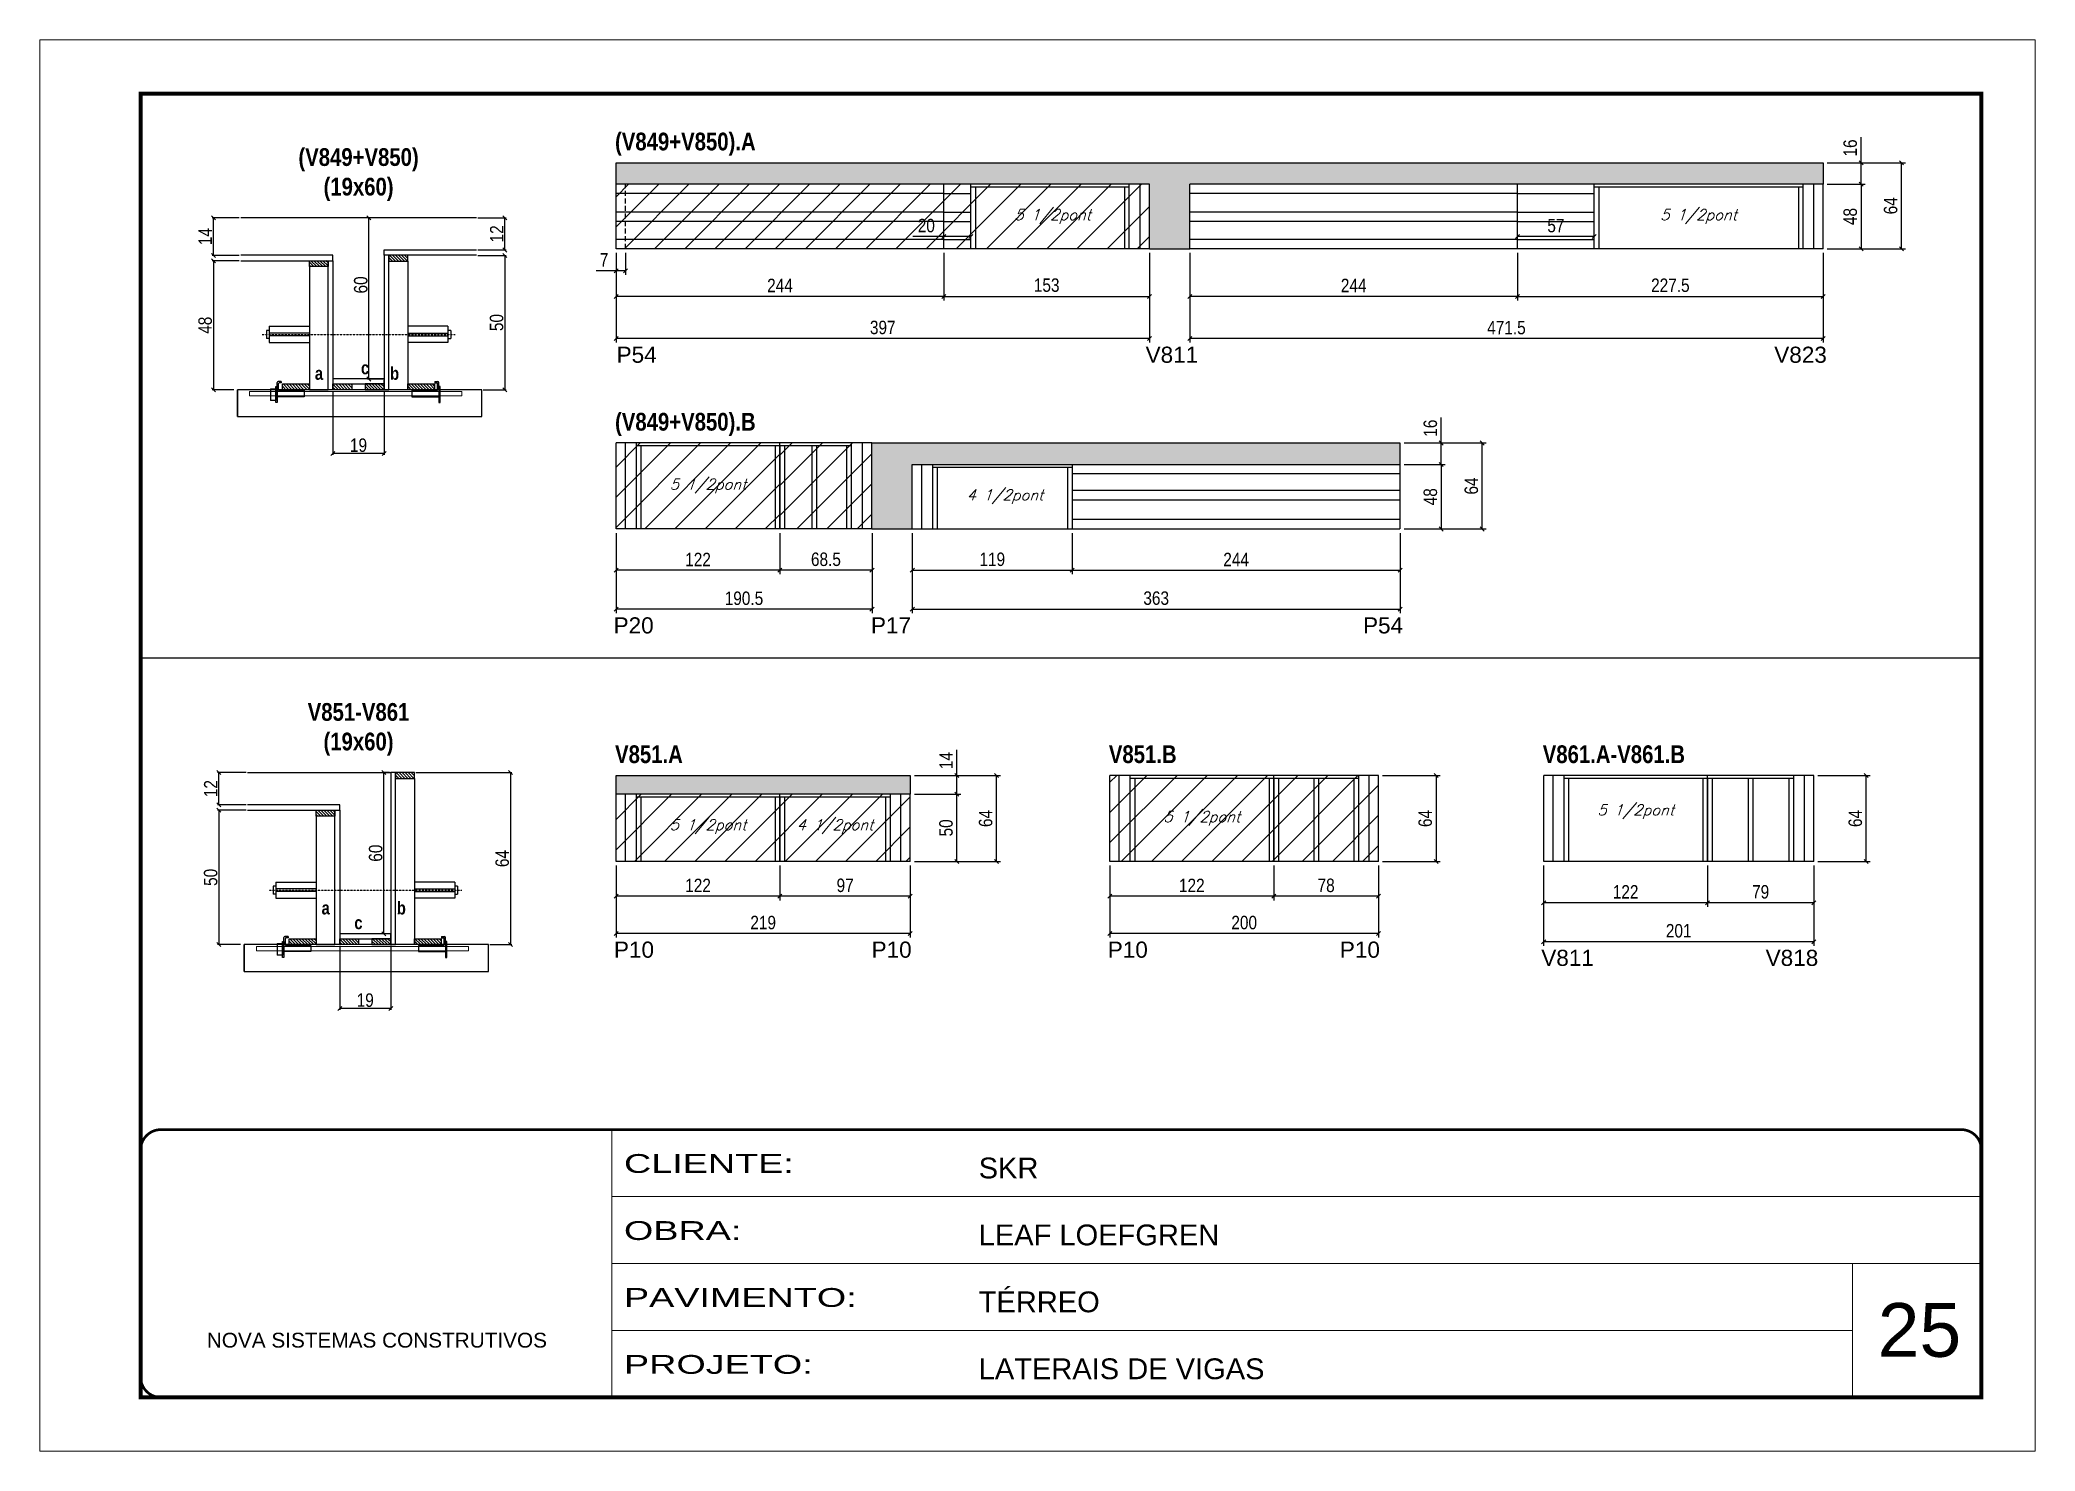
# Model space of a CAD drawing. Extents: x 3309 to 9590, y -2522 to 14608.
# Drawn here: x 3309 to 4794, y 6666 to 7716 of the extents above; entities that cross this region are included whole.
import ezdxf

# ---------------------------------------------------------------- set-up
doc = ezdxf.new("R2010")
doc.units = 0
for name, pattern in [('CONTINUO', [0]), ('DASHED', [0.75, 0.5, -0.25]), ('HIDDEN', [0.375, 0.25, -0.125])]:
    doc.linetypes.add(name, pattern=pattern)
for name, color, linetype in [('5', 5, 'Continuous'), ('barrote', 251, 'Continuous'), ('COTA', 241, 'Continuous'), ('detalhes', 4, 'Continuous'), ('NOMENCLATURA', 7, 'Continuous'), ('Painéis', 200, 'Continuous'), ('presilha', 1, 'Continuous'), ('SARR_2.2x10', 60, 'Continuous'), ('SARR_2.2x7', 40, 'Continuous'), ('SARR_3.5x7', 81, 'Continuous'), ('TENSOR', 3, 'Continuous'), ('texto', 7, 'Continuous')]:
    doc.layers.add(name, color=color, linetype=linetype)
for name, color, linetype, lineweight in [('CARIMBO', 255, 'Continuous', 9), ('CONCRETO', 251, 'Continuous', 25), ('Folhas', 255, 'Continuous', 9), ('Hachura', 251, 'Continuous', 9), ('SARRAFO DE PRESSAO', 251, 'DASHED', 9), ('SCO-___-LAJ', 2, 'Continuous', 0)]:
    doc.layers.add(name, color=color, linetype=linetype, lineweight=lineweight)
doc.styles.add('ARIAL', font='arial.ttf')
doc.styles.add('COTA TECNICA', font='techl___.ttf', dxfattribs={"height": 10})
doc.styles.add('COTA TECNICA 2X', font='techl___.ttf', dxfattribs={"height": 10})
doc.styles.add('Romans', font='romans.shx')
doc.styles.get("Standard").update_dxf_attribs({"font": 'arial.ttf'})
doc.styles.add('TECNICA', font='techb___.ttf', dxfattribs={"height": 10})
doc.styles.add('Tecnologia', font='')
doc.styles.get('Tecnologia').set_extended_font_data('Forgotten Futurist')
doc.dimstyles.new('PAINEL', dxfattribs={"dimtxt": 10, "dimasz": 3, "dimexe": 3, "dimexo": 3, "dimgap": 3, "dimtad": 1, "dimdec": 1, "dimzin": 12, "dimdsep": 46, "dimtxsty": 'COTA TECNICA', "dimblk1": 'OBLIQUE', "dimblk2": 'OBLIQUE', "dimsah": 1, "dimcen": 0.9, "dimclrd": 4, "dimclre": 4, "dimclrt": 240, "dimadec": 1, "dimazin": 3, "dimtfac": 1, "dimtdec": 1, "dimtmove": 0, "dimatfit": 3, "dimfxl": 1, "dimtolj": 1, "dimtzin": 12, "dimarcsym": 0})
doc.dimstyles.new('SECAO', dxfattribs={"dimscale": 0.333333, "dimtxt": 5, "dimasz": 9, "dimexe": 3, "dimexo": 3, "dimgap": 3, "dimtad": 1, "dimdec": 1, "dimlfac": 0.5, "dimzin": 12, "dimdsep": 46, "dimtxsty": 'COTA TECNICA 2X', "dimblk1": 'OBLIQUE', "dimblk2": 'OBLIQUE', "dimsah": 1, "dimcen": 0.9, "dimclrd": 4, "dimclre": 4, "dimclrt": 240, "dimadec": 1, "dimazin": 3, "dimtfac": 1, "dimtdec": 1, "dimtmove": 0, "dimatfit": 3, "dimfxl": 1, "dimtolj": 1, "dimtzin": 12, "dimarcsym": 0})
pattern_1 = [(135, (36763.051, -116056.026), (-1.122532015, -1.122532015), [])]
pattern_2 = [(135, (36768.051, -116468.8857), (-1.122532015, -1.122532015), [])]

msp = doc.modelspace()

# ---------------------------------------------------------------- texts
at = {"layer": '5', "linetype": 'Continuous'}
for s, rotation, p in [('P54', 0.00004, (3738.61, 7476.16, 0)), ('V811', 0.00004, (4132.34, 7476.16, 0)), ('V823', 0.00004, (4600.23, 7476.16, 0)), ('P20', 0.00004, (3736.37, 7274.79, 0)), ('P17', 0.00004, (3927.91, 7274.79, 0)), ('P54', 0.00004, (4294.16, 7274.79, 0)), ('P10', 359.99996, (3736.63, 7033.5, 0)), ('P10', 0.00004, (3928.38, 7033.5, 0)), ('P10', 359.99996, (4104.16, 7033.5, 0)), ('P10', 0.00004, (4276.9, 7033.5, 0)), ('V811', 0.00004, (4426.84, 7027.41, 0)), ('V818', 0.00004, (4593.83, 7027.41, 0))]:
    msp.add_text(s, height=12, rotation=rotation, dxfattribs=at).set_placement(p)
at = {"layer": 'CARIMBO', "style": 'ARIAL'}
msp.add_text('25', height=40, dxfattribs=at).set_placement((4677.23, 6736.55))
at = {"layer": 'detalhes', "style": 'TECNICA'}
for s, p in [('a', (3514.04, 7463.51)), ('c', (3548.33, 7467.62)), ('b', (3570.01, 7463.49)), ('a', (3519.04, 7065.72)), ('b', (3575.01, 7065.71)), ('c', (3543.4, 7054.76))]:
    msp.add_text(s, height=9.6, dxfattribs=at).set_placement(p)
at = {"layer": 'NOMENCLATURA', "style": 'TECNICA'}
for s, p in [('(V849+V850).A', (3737.45, 7634.2, 0)), ('(V849+V850).B', (3737.45, 7425.7, 0)), ('V851.A', (3737.45, 7178.32, 0)), ('V851.B', (4104.97, 7178.32, 0)), ('V861.A-V861.B', (4427.92, 7178.32, 0))]:
    msp.add_text(s, height=13.2, dxfattribs=at).set_placement(p)
at = {"layer": 'NOMENCLATURA', "char_height": 13.2, "attachment_point": 2, "style": 'TECNICA'}
for s, insert in [('(V849+V850)\\P(19x60)', (3546.55, 7635.84)), ('V851-V861\\P(19x60)', (3546.51, 7222.98))]:
    msp.add_mtext_dynamic_manual_height_columns(s, width=300.2766, gutter_width=1, heights=[0], dxfattribs=dict(at, insert=insert))
at = {"layer": 'texto', "color": 2, "char_height": 8, "attachment_point": 5, "style": 'Romans'}
for s, insert in [('{\\Q19;\\C256;5 1/2pont}', (4063.17, 7585.02, 0)), ('{\\Q19;\\C256;5 1/2pont}', (4543.92, 7585.02, 0)), ('{\\Q19;\\C256;5 1/2pont}', (3806.67, 7384.51, 0)), ('{\\Q19;\\C256;4 1/2pont}', (4027.67, 7376.51, 0)), ('{\\Q19;\\C256;5 1/2pont}', (4174.19, 7137.13, 0)), ('{\\Q19;\\C256;5 1/2pont}', (4497.14, 7142.13, 0)), ('{\\Q19;\\C256;5 1/2pont}', (3806.67, 7131.13, 0)), ('{\\Q19;\\C256;4 1/2pont}', (3901.17, 7131.13, 0))]:
    msp.add_mtext(s, dxfattribs=dict(at, insert=insert))

# ---------------------------------------------------------------- blocks, each defined once
blk = doc.blocks.new('9999999999')
at = {"color": 30, "linetype": 'CONTINUO'}
for p, q in [((98564.6, 34230.2), (98564.6, 34429.4)), ((98564.6, 34379.6), (99584, 34379.6)), ((98564.6, 34329.8), (99488, 34329.8)), ((99584, 34329.8), (99488, 34329.8)), ((99488, 34329.8), (99488, 34230.2)), ((98564.6, 34280), (99488, 34280))]:
    blk.add_line(p, q, dxfattribs=at)
at = {"color": 30, "linetype": 'CONTINUO', "const_width": 2}
blk.add_lwpolyline([(99584, 34230.2), (99584, 34414.4, 0.414214), (99569, 34429.4), (98229, 34429.4, 0.414214), (98214, 34414.4), (98214, 34245.2, 0.414214), (98229, 34230.2), (99584, 34230.2)], format="xyb", dxfattribs=at)
at = {"layer": 'Folhas'}
blk.add_lwpolyline([(98139, 34190.2), (99624, 34190.2), (99624, 35240.2), (98139, 35240.2)], close=True, dxfattribs=at)
at = {"layer": 'Folhas', "color": 30, "const_width": 3}
blk.add_lwpolyline([(98214, 34230.2), (99584, 34230.2), (99584, 35200.2), (98214, 35200.2)], close=True, dxfattribs=at)
at = {"color": 7, "linetype": 'Continuous', "ltscale": 5, "style": 'ARIAL'}
for s, height, p in [('SKR', 15.48, (98837.7, 34393.1)), ('LEAF LOEFGREN', 15.483, (98837.7, 34343.3)), ('TÉRREO', 15.48, (98837.7, 34293.5)), ('NOVA SISTEMAS CONSTRUTIVOS', 11.059, (98263.2, 34267.2)), ('LATERAIS DE VIGAS', 15.483, (98837.7, 34243.7))]:
    blk.add_text(s, height=height, dxfattribs=at).set_placement(p)
at = {"layer": 'Folhas', "color": 7, "style": 'Tecnologia', "width": 1.5}
for s, p in [('CLIENTE:', (98573.7, 34397.2)), ('OBRA:', (98573.7, 34347.3)), ('PAVIMENTO:', (98573.7, 34297.5)), ('PROJETO:', (98573.7, 34247.7))]:
    blk.add_text(s, height=14, dxfattribs=at).set_placement(p)
blk = doc.blocks.new('_Oblique')
at = {"color": 0, "linetype": 'ByBlock', "lineweight": -2}
blk.add_line((-0.5, -0.5), (0.5, 0.5), dxfattribs=at)
blk = doc.blocks.new('*D2213')
at = {"layer": 'COTA', "color": 4, "lineweight": -2, "transparency": 16777216}
for p, q in [((3527.5, 7455.1), (3527.5, 7407.7)), ((3565.5, 7455.1), (3565.5, 7407.7)), ((3565.5, 7408.7), (3527.5, 7408.7))]:
    blk.add_line(p, q, dxfattribs=at)
at = {"layer": 'Defpoints', "color": 0, "transparency": 16777216}
for p in [(3527.5, 7456.1), (3565.5, 7456.1), (3527.5, 7408.7)]:
    blk.add_point(p, dxfattribs=at)
at = {"layer": 'COTA', "color": 4, "lineweight": -2, "transparency": 16777216, "xscale": 3, "yscale": 3, "zscale": 3, "rotation": 180}
blk.add_blockref('_Oblique', (3527.5, 7408.7), dxfattribs=at)
at = {"layer": 'COTA', "color": 4, "lineweight": -2, "transparency": 16777216, "xscale": 3, "yscale": 3, "zscale": 3}
blk.add_blockref('_Oblique', (3565.5, 7408.7), dxfattribs=at)
at = {"layer": 'COTA', "color": 240, "transparency": 16777216, "insert": (3546.5, 7414.8), "char_height": 10, "attachment_point": 5, "style": 'COTA TECNICA 2X'}
blk.add_mtext('\\A1;19', dxfattribs=at)
blk = doc.blocks.new('PRESILHA METÁLICA 1')
at = {"layer": 'presilha'}
for p, q in [((0, 13), (6, 13)), ((0, 13), (0, 0)), ((6, 0), (0, 0)), ((6, 15.5), (7.5, 15.5)), ((6, -2.5), (6, 15.5)), ((6, 13), (6, 0)), ((7.5, 10.6), (7.5, 19.9)), ((7.5, 15.5), (7.5, -2.5)), ((37.5, 4.1), (7.5, 4.1)), ((12, 21), (8.6, 21)), ((9, 11.6), (9, 18.9)), ((12, 19.5), (9.6, 19.5)), ((37.5, 11), (9.6, 11)), ((12, 21), (12, 19.5)), ((37.5, 11), (37.5, 4.1)), ((7.5, -2.5), (6, -2.5))]:
    blk.add_line(p, q, dxfattribs=at)
for centre, radius, start, end in [((8.6, 19.9), 1.14, 90, 180), ((9.6, 18.9), 0.57, 90, 180), ((9.6, 11.6), 0.57, 180, 270)]:
    blk.add_arc(centre, radius, start, end, dxfattribs=at)
blk = doc.blocks.new('PRESILHA METÁLICA 2')
at = {"layer": 'presilha'}
for p, q in [((-5.2, 23.5), (-5.2, 22)), ((-5.2, 23.5), (-1.9, 23.5)), ((-0.8, 14.6), (-0.8, 22.4)), ((-30.8, 13.5), (-30.8, 6.6)), ((-30.8, 13.5), (-2.8, 13.5)), ((-30.8, 6.6), (-0.8, 6.6)), ((-5.2, 22), (-2.8, 22)), ((-2.2, 14.1), (-2.2, 21.4)), ((0.8, 18), (-0.8, 18)), ((-0.8, 18), (-0.8, 0)), ((-0.8, 0), (0.8, 0)), ((0.8, 0), (0.8, 18))]:
    blk.add_line(p, q, dxfattribs=at)
for centre, radius, start, end in [((-1.9, 22.4), 1.14, 0, 90), ((-2.8, 21.4), 0.57, 0, 90), ((-2.8, 14.1), 0.57, 270, 0)]:
    blk.add_arc(centre, radius, start, end, dxfattribs=at)
blk = doc.blocks.new('*D2214')
at = {"layer": 'COTA', "color": 4, "lineweight": -2, "transparency": 16777216}
for p, q in [((3457.8, 7552.1), (3437.5, 7552.1)), ((3438.5, 7552.1), (3438.5, 7456.1)), ((3453.7, 7456.1), (3437.5, 7456.1))]:
    blk.add_line(p, q, dxfattribs=at)
at = {"layer": 'Defpoints', "color": 0, "transparency": 16777216}
for p in [(3458.8, 7552.1), (3438.5, 7456.1), (3454.7, 7456.1)]:
    blk.add_point(p, dxfattribs=at)
at = {"layer": 'COTA', "color": 4, "lineweight": -2, "transparency": 16777216, "xscale": 3, "yscale": 3, "zscale": 3}
for p, rotation in [((3438.5, 7552.1), 90), ((3438.5, 7456.1), 270)]:
    blk.add_blockref('_Oblique', p, dxfattribs=dict(at, rotation=rotation))
at = {"layer": 'COTA', "color": 240, "transparency": 16777216, "insert": (3432.4, 7504.1), "char_height": 10, "attachment_point": 5, "rotation": 90, "style": 'COTA TECNICA 2X'}
blk.add_mtext('\\A1;48', dxfattribs=at)
blk = doc.blocks.new('*D2215')
at = {"layer": 'COTA', "color": 4, "lineweight": -2, "transparency": 16777216}
for p, q in [((3635.2, 7556.1), (3656.4, 7556.1)), ((3655.4, 7556.1), (3655.4, 7456.1)), ((3639.3, 7456.1), (3656.4, 7456.1))]:
    blk.add_line(p, q, dxfattribs=at)
at = {"layer": 'Defpoints', "color": 0, "transparency": 16777216}
for p in [(3634.2, 7556.1), (3638.3, 7456.1), (3655.4, 7456.1)]:
    blk.add_point(p, dxfattribs=at)
at = {"layer": 'COTA', "color": 4, "lineweight": -2, "transparency": 16777216, "xscale": 3, "yscale": 3, "zscale": 3}
for p, rotation in [((3655.4, 7556.1), 90), ((3655.4, 7456.1), 270)]:
    blk.add_blockref('_Oblique', p, dxfattribs=dict(at, rotation=rotation))
at = {"layer": 'COTA', "color": 240, "transparency": 16777216, "insert": (3649.3, 7506.1), "char_height": 10, "attachment_point": 5, "rotation": 90, "style": 'COTA TECNICA 2X'}
blk.add_mtext('\\A1;50', dxfattribs=at)
blk = doc.blocks.new('*D2216')
at = {"layer": 'COTA', "color": 4, "lineweight": -2, "transparency": 16777216}
for p, q in [((3564.5, 7584.1), (3553.3, 7584.1)), ((3554.3, 7464.1), (3554.3, 7584.1)), ((3564.5, 7464.1), (3553.3, 7464.1))]:
    blk.add_line(p, q, dxfattribs=at)
at = {"layer": 'Defpoints', "color": 0, "transparency": 16777216}
for p in [(3554.3, 7584.1), (3565.5, 7584.1), (3565.5, 7464.1)]:
    blk.add_point(p, dxfattribs=at)
at = {"layer": 'COTA', "color": 4, "lineweight": -2, "transparency": 16777216, "xscale": 3, "yscale": 3, "zscale": 3}
for p, rotation in [((3554.3, 7584.1), 90), ((3554.3, 7464.1), 270)]:
    blk.add_blockref('_Oblique', p, dxfattribs=dict(at, rotation=rotation))
at = {"layer": 'COTA', "color": 240, "transparency": 16777216, "insert": (3548.2, 7534.1), "char_height": 10, "attachment_point": 5, "rotation": 90, "style": 'COTA TECNICA 2X'}
blk.add_mtext('\\A1;60', dxfattribs=at)
blk = doc.blocks.new('*D2217')
at = {"layer": 'COTA', "color": 4, "lineweight": -2, "transparency": 16777216}
for p, q in [((3635.2, 7584.1), (3656.4, 7584.1)), ((3655.4, 7560.1), (3655.4, 7584.1)), ((3635.2, 7560.1), (3656.4, 7560.1))]:
    blk.add_line(p, q, dxfattribs=at)
at = {"layer": 'Defpoints', "color": 0, "transparency": 16777216}
for p in [(3634.2, 7584.1), (3655.4, 7584.1), (3634.2, 7560.1)]:
    blk.add_point(p, dxfattribs=at)
at = {"layer": 'COTA', "color": 4, "lineweight": -2, "transparency": 16777216, "xscale": 3, "yscale": 3, "zscale": 3}
for p, rotation in [((3655.4, 7584.1), 90), ((3655.4, 7560.1), 270)]:
    blk.add_blockref('_Oblique', p, dxfattribs=dict(at, rotation=rotation))
at = {"layer": 'COTA', "color": 240, "transparency": 16777216, "insert": (3649.4, 7572.1), "char_height": 10, "attachment_point": 5, "rotation": 90, "style": 'COTA TECNICA 2X'}
blk.add_mtext('\\A1;12', dxfattribs=at)
blk = doc.blocks.new('*D2218')
at = {"layer": 'COTA', "color": 4, "lineweight": -2, "transparency": 16777216}
for p, q in [((3457.8, 7584.1), (3437.5, 7584.1)), ((3438.5, 7556.1), (3438.5, 7584.1)), ((3457.8, 7556.1), (3437.5, 7556.1))]:
    blk.add_line(p, q, dxfattribs=at)
at = {"layer": 'Defpoints', "color": 0, "transparency": 16777216}
for p in [(3438.5, 7584.1), (3458.8, 7584.1), (3458.8, 7556.1)]:
    blk.add_point(p, dxfattribs=at)
at = {"layer": 'COTA', "color": 4, "lineweight": -2, "transparency": 16777216, "xscale": 3, "yscale": 3, "zscale": 3}
for p, rotation in [((3438.5, 7584.1), 90), ((3438.5, 7556.1), 270)]:
    blk.add_blockref('_Oblique', p, dxfattribs=dict(at, rotation=rotation))
at = {"layer": 'COTA', "color": 240, "transparency": 16777216, "insert": (3432.4, 7570.1), "char_height": 10, "attachment_point": 5, "rotation": 90, "style": 'COTA TECNICA 2X'}
blk.add_mtext('\\A1;14', dxfattribs=at)
blk = doc.blocks.new('*D2219')
at = {"layer": 'COTA', "color": 4, "linetype": 'ByBlock', "lineweight": -2, "transparency": 16777216}
for p, q in [((3738.2, 7558), (3738.2, 7522.6)), ((3982.2, 7558), (3982.2, 7522.6)), ((3982.2, 7525.6), (3738.2, 7525.6))]:
    blk.add_line(p, q, dxfattribs=at)
at = {"layer": 'Defpoints', "color": 0, "linetype": 'ByBlock', "transparency": 16777216}
for p in [(3738.2, 7561), (3982.2, 7561), (3738.2, 7525.6)]:
    blk.add_point(p, dxfattribs=at)
at = {"layer": 'COTA', "color": 4, "linetype": 'ByBlock', "lineweight": -2, "transparency": 16777216, "xscale": 3, "yscale": 3, "zscale": 3, "rotation": 180}
blk.add_blockref('_Oblique', (3738.2, 7525.6), dxfattribs=at)
at = {"layer": 'COTA', "color": 4, "linetype": 'ByBlock', "lineweight": -2, "transparency": 16777216, "xscale": 3, "yscale": 3, "zscale": 3}
blk.add_blockref('_Oblique', (3982.2, 7525.6), dxfattribs=at)
at = {"layer": 'COTA', "color": 240, "linetype": 'ByBlock', "transparency": 16777216, "insert": (3860.2, 7533.7), "char_height": 10, "attachment_point": 5, "style": 'COTA TECNICA'}
blk.add_mtext('\\A1;244', dxfattribs=at)
blk = doc.blocks.new('*D2221')
at = {"layer": 'COTA', "color": 4, "linetype": 'ByBlock', "lineweight": -2, "transparency": 16777216}
for p, q in [((3738.2, 7558), (3738.2, 7491.2)), ((4135.2, 7558), (4135.2, 7491.2)), ((4135.2, 7494.2), (3738.2, 7494.2))]:
    blk.add_line(p, q, dxfattribs=at)
at = {"layer": 'Defpoints', "color": 0, "linetype": 'ByBlock', "transparency": 16777216}
for p in [(3738.2, 7561), (4135.2, 7561), (3738.2, 7494.2)]:
    blk.add_point(p, dxfattribs=at)
at = {"layer": 'COTA', "color": 4, "linetype": 'ByBlock', "lineweight": -2, "transparency": 16777216, "xscale": 3, "yscale": 3, "zscale": 3, "rotation": 180}
blk.add_blockref('_Oblique', (3738.2, 7494.2), dxfattribs=at)
at = {"layer": 'COTA', "color": 4, "linetype": 'ByBlock', "lineweight": -2, "transparency": 16777216, "xscale": 3, "yscale": 3, "zscale": 3}
blk.add_blockref('_Oblique', (4135.2, 7494.2), dxfattribs=at)
at = {"layer": 'COTA', "color": 240, "linetype": 'ByBlock', "transparency": 16777216, "insert": (3936.7, 7502.4), "char_height": 10, "attachment_point": 5, "style": 'COTA TECNICA'}
blk.add_mtext('\\A1;397', dxfattribs=at)
blk = doc.blocks.new('*D2220')
at = {"layer": 'COTA', "color": 4, "lineweight": -2, "transparency": 16777216}
for p, q in [((3982.2, 7558), (3982.2, 7522.6)), ((4135.2, 7558), (4135.2, 7522.6)), ((3982.2, 7525.6), (4135.2, 7525.6))]:
    blk.add_line(p, q, dxfattribs=at)
at = {"layer": 'Defpoints', "color": 0, "transparency": 16777216}
for p in [(3982.2, 7561, 0), (4135.2, 7561, 0), (4135.2, 7525.6)]:
    blk.add_point(p, dxfattribs=at)
at = {"layer": 'COTA', "color": 4, "lineweight": -2, "transparency": 16777216, "xscale": 3, "yscale": 3, "zscale": 3, "rotation": 180}
blk.add_blockref('_Oblique', (3982.2, 7525.6), dxfattribs=at)
at = {"layer": 'COTA', "color": 4, "lineweight": -2, "transparency": 16777216, "xscale": 3, "yscale": 3, "zscale": 3}
blk.add_blockref('_Oblique', (4135.2, 7525.6), dxfattribs=at)
at = {"layer": 'COTA', "color": 240, "transparency": 16777216, "insert": (4058.7, 7533.9), "char_height": 10, "attachment_point": 5, "style": 'COTA TECNICA'}
blk.add_mtext('\\A1;153', dxfattribs=at)
blk = doc.blocks.new('*D2222')
at = {"layer": 'COTA', "color": 4, "lineweight": -2, "transparency": 16777216}
for p, q in [((3738.2, 7544.7), (3723.4, 7544.7)), ((3738.2, 7558), (3738.2, 7541.7)), ((3745.2, 7544.7), (3738.2, 7544.7)), ((3745.2, 7558), (3745.2, 7541.7))]:
    blk.add_line(p, q, dxfattribs=at)
at = {"layer": 'Defpoints', "color": 0, "transparency": 16777216}
for p in [(3738.2, 7561, 0), (3745.2, 7561, 0), (3738.2, 7544.7)]:
    blk.add_point(p, dxfattribs=at)
at = {"layer": 'COTA', "color": 4, "lineweight": -2, "transparency": 16777216, "xscale": 3, "yscale": 3, "zscale": 3, "rotation": 180}
blk.add_blockref('_Oblique', (3738.2, 7544.7), dxfattribs=at)
at = {"layer": 'COTA', "color": 4, "lineweight": -2, "transparency": 16777216, "xscale": 3, "yscale": 3, "zscale": 3}
blk.add_blockref('_Oblique', (3745.2, 7544.7), dxfattribs=at)
at = {"layer": 'COTA', "color": 240, "transparency": 16777216, "insert": (3729.3, 7552.8), "char_height": 10, "attachment_point": 5, "style": 'COTA TECNICA'}
blk.add_mtext('\\A1;7', dxfattribs=at)
blk = doc.blocks.new('*D2223')
at = {"layer": 'COTA', "color": 4, "lineweight": -2, "transparency": 16777216}
for p, q in [((3982.2, 7570.1), (3959, 7570.1)), ((3982.2, 7571), (3982.2, 7573.1)), ((4002.2, 7570.1), (3982.2, 7570.1)), ((4002.2, 7571), (4002.2, 7573.1))]:
    blk.add_line(p, q, dxfattribs=at)
at = {"layer": 'Defpoints', "color": 0, "transparency": 16777216}
for p in [(3982.2, 7570.1), (3982.2, 7568, 0), (4002.2, 7568, 0)]:
    blk.add_point(p, dxfattribs=at)
at = {"layer": 'COTA', "color": 4, "lineweight": -2, "transparency": 16777216, "xscale": 3, "yscale": 3, "zscale": 3, "rotation": 180}
blk.add_blockref('_Oblique', (3982.2, 7570.1), dxfattribs=at)
at = {"layer": 'COTA', "color": 4, "lineweight": -2, "transparency": 16777216, "xscale": 3, "yscale": 3, "zscale": 3}
blk.add_blockref('_Oblique', (4002.2, 7570.1), dxfattribs=at)
at = {"layer": 'COTA', "color": 240, "transparency": 16777216, "insert": (3969.1, 7578.2), "char_height": 10, "attachment_point": 5, "style": 'COTA TECNICA'}
blk.add_mtext('\\A1;20', dxfattribs=at)
blk = doc.blocks.new('*D2224')
at = {"layer": 'COTA', "color": 4, "linetype": 'ByBlock', "lineweight": -2, "transparency": 16777216}
for p, q in [((4165.2, 7558), (4165.2, 7522.6)), ((4409.2, 7558), (4409.2, 7522.6)), ((4409.2, 7525.6), (4165.2, 7525.6))]:
    blk.add_line(p, q, dxfattribs=at)
at = {"layer": 'Defpoints', "color": 0, "linetype": 'ByBlock', "transparency": 16777216}
for p in [(4165.2, 7561), (4409.2, 7561), (4165.2, 7525.6)]:
    blk.add_point(p, dxfattribs=at)
at = {"layer": 'COTA', "color": 4, "linetype": 'ByBlock', "lineweight": -2, "transparency": 16777216, "xscale": 3, "yscale": 3, "zscale": 3, "rotation": 180}
blk.add_blockref('_Oblique', (4165.2, 7525.6), dxfattribs=at)
at = {"layer": 'COTA', "color": 4, "linetype": 'ByBlock', "lineweight": -2, "transparency": 16777216, "xscale": 3, "yscale": 3, "zscale": 3}
blk.add_blockref('_Oblique', (4409.2, 7525.6), dxfattribs=at)
at = {"layer": 'COTA', "color": 240, "linetype": 'ByBlock', "transparency": 16777216, "insert": (4287.2, 7533.7), "char_height": 10, "attachment_point": 5, "style": 'COTA TECNICA'}
blk.add_mtext('\\A1;244', dxfattribs=at)
blk = doc.blocks.new('*D2226')
at = {"layer": 'COTA', "color": 4, "linetype": 'ByBlock', "lineweight": -2, "transparency": 16777216}
for p, q in [((4165.2, 7558), (4165.2, 7491.2)), ((4636.7, 7558), (4636.7, 7491.2)), ((4636.7, 7494.2), (4165.2, 7494.2))]:
    blk.add_line(p, q, dxfattribs=at)
at = {"layer": 'Defpoints', "color": 0, "linetype": 'ByBlock', "transparency": 16777216}
for p in [(4165.2, 7561), (4636.7, 7561), (4165.2, 7494.2)]:
    blk.add_point(p, dxfattribs=at)
at = {"layer": 'COTA', "color": 4, "linetype": 'ByBlock', "lineweight": -2, "transparency": 16777216, "xscale": 3, "yscale": 3, "zscale": 3, "rotation": 180}
blk.add_blockref('_Oblique', (4165.2, 7494.2), dxfattribs=at)
at = {"layer": 'COTA', "color": 4, "linetype": 'ByBlock', "lineweight": -2, "transparency": 16777216, "xscale": 3, "yscale": 3, "zscale": 3}
blk.add_blockref('_Oblique', (4636.7, 7494.2), dxfattribs=at)
at = {"layer": 'COTA', "color": 240, "linetype": 'ByBlock', "transparency": 16777216, "insert": (4400.9, 7502.3), "char_height": 10, "attachment_point": 5, "style": 'COTA TECNICA'}
blk.add_mtext('\\A1;471.5', dxfattribs=at)
blk = doc.blocks.new('*D2225')
at = {"layer": 'COTA', "color": 4, "lineweight": -2, "transparency": 16777216}
for p, q in [((4409.2, 7558), (4409.2, 7522.6)), ((4636.7, 7558), (4636.7, 7522.6)), ((4409.2, 7525.6), (4636.7, 7525.6))]:
    blk.add_line(p, q, dxfattribs=at)
at = {"layer": 'Defpoints', "color": 0, "transparency": 16777216}
for p in [(4409.2, 7561, 0), (4636.7, 7561, 0), (4636.7, 7525.6)]:
    blk.add_point(p, dxfattribs=at)
at = {"layer": 'COTA', "color": 4, "lineweight": -2, "transparency": 16777216, "xscale": 3, "yscale": 3, "zscale": 3, "rotation": 180}
blk.add_blockref('_Oblique', (4409.2, 7525.6), dxfattribs=at)
at = {"layer": 'COTA', "color": 4, "lineweight": -2, "transparency": 16777216, "xscale": 3, "yscale": 3, "zscale": 3}
blk.add_blockref('_Oblique', (4636.7, 7525.6), dxfattribs=at)
at = {"layer": 'COTA', "color": 240, "transparency": 16777216, "insert": (4522.9, 7533.8), "char_height": 10, "attachment_point": 5, "style": 'COTA TECNICA'}
blk.add_mtext('\\A1;227.5', dxfattribs=at)
blk = doc.blocks.new('*D2227')
at = {"layer": 'COTA', "color": 4, "lineweight": -2, "transparency": 16777216}
for p, q in [((4409.2, 7571), (4409.2, 7573.1)), ((4466.2, 7570.1), (4409.2, 7570.1)), ((4466.2, 7571), (4466.2, 7573.1))]:
    blk.add_line(p, q, dxfattribs=at)
at = {"layer": 'Defpoints', "color": 0, "transparency": 16777216}
for p in [(4409.2, 7570.1), (4409.2, 7568, 0), (4466.2, 7568, 0)]:
    blk.add_point(p, dxfattribs=at)
at = {"layer": 'COTA', "color": 4, "lineweight": -2, "transparency": 16777216, "xscale": 3, "yscale": 3, "zscale": 3, "rotation": 180}
blk.add_blockref('_Oblique', (4409.2, 7570.1), dxfattribs=at)
at = {"layer": 'COTA', "color": 4, "lineweight": -2, "transparency": 16777216, "xscale": 3, "yscale": 3, "zscale": 3}
blk.add_blockref('_Oblique', (4466.2, 7570.1), dxfattribs=at)
at = {"layer": 'COTA', "color": 240, "transparency": 16777216, "insert": (4437.7, 7578.2), "char_height": 10, "attachment_point": 5, "style": 'COTA TECNICA'}
blk.add_mtext('\\A1;57', dxfattribs=at)
blk = doc.blocks.new('*D2228')
at = {"layer": 'COTA', "color": 4, "lineweight": -2, "transparency": 16777216}
for p, q in [((4639.7, 7609), (4667.9, 7609)), ((4664.9, 7609), (4664.9, 7561)), ((4639.7, 7561), (4667.9, 7561))]:
    blk.add_line(p, q, dxfattribs=at)
at = {"layer": 'Defpoints', "color": 0, "transparency": 16777216}
for p in [(4636.7, 7609, 0), (4636.7, 7561, 0), (4664.9, 7561)]:
    blk.add_point(p, dxfattribs=at)
at = {"layer": 'COTA', "color": 4, "lineweight": -2, "transparency": 16777216, "xscale": 3, "yscale": 3, "zscale": 3}
for p, rotation in [((4664.9, 7609), 90), ((4664.9, 7561), 270)]:
    blk.add_blockref('_Oblique', p, dxfattribs=dict(at, rotation=rotation))
at = {"layer": 'COTA', "color": 240, "transparency": 16777216, "insert": (4656.8, 7585), "char_height": 10, "attachment_point": 5, "rotation": 90, "style": 'COTA TECNICA'}
blk.add_mtext('\\A1;48', dxfattribs=at)
blk = doc.blocks.new('*D2229')
at = {"layer": 'COTA', "color": 4, "lineweight": -2, "transparency": 16777216}
for p, q in [((4664.9, 7625), (4664.9, 7644)), ((4639.7, 7625), (4667.9, 7625)), ((4664.9, 7609), (4664.9, 7625)), ((4639.7, 7609), (4667.9, 7609))]:
    blk.add_line(p, q, dxfattribs=at)
at = {"layer": 'Defpoints', "color": 0, "transparency": 16777216}
for p in [(4636.7, 7625, 0), (4664.9, 7625), (4636.7, 7609, 0)]:
    blk.add_point(p, dxfattribs=at)
at = {"layer": 'COTA', "color": 4, "lineweight": -2, "transparency": 16777216, "xscale": 3, "yscale": 3, "zscale": 3}
for p, rotation in [((4664.9, 7625), 90), ((4664.9, 7609), 270)]:
    blk.add_blockref('_Oblique', p, dxfattribs=dict(at, rotation=rotation))
at = {"layer": 'COTA', "color": 240, "transparency": 16777216, "insert": (4656.8, 7636), "char_height": 10, "attachment_point": 5, "rotation": 90, "style": 'COTA TECNICA'}
blk.add_mtext('\\A1;16', dxfattribs=at)
blk = doc.blocks.new('*D2230')
at = {"layer": 'COTA', "color": 4, "lineweight": -2, "transparency": 16777216}
for p, q in [((4639.7, 7625), (4698, 7625)), ((4695, 7561), (4695, 7625)), ((4639.7, 7561), (4698, 7561))]:
    blk.add_line(p, q, dxfattribs=at)
at = {"layer": 'Defpoints', "color": 0, "transparency": 16777216}
for p in [(4636.7, 7625, 0), (4695, 7625), (4636.7, 7561, 0)]:
    blk.add_point(p, dxfattribs=at)
at = {"layer": 'COTA', "color": 4, "lineweight": -2, "transparency": 16777216, "xscale": 3, "yscale": 3, "zscale": 3}
for p, rotation in [((4695, 7625), 90), ((4695, 7561), 270)]:
    blk.add_blockref('_Oblique', p, dxfattribs=dict(at, rotation=rotation))
at = {"layer": 'COTA', "color": 240, "transparency": 16777216, "insert": (4686.9, 7593), "char_height": 10, "attachment_point": 5, "rotation": 90, "style": 'COTA TECNICA'}
blk.add_mtext('\\A1;64', dxfattribs=at)
blk = doc.blocks.new('*D2231')
at = {"layer": 'COTA', "color": 4, "linetype": 'ByBlock', "lineweight": -2, "transparency": 16777216}
for p, q in [((3860.2, 7349.5), (3860.2, 7318.8)), ((3928.7, 7349.5), (3928.7, 7318.8)), ((3928.7, 7321.8), (3860.2, 7321.8))]:
    blk.add_line(p, q, dxfattribs=at)
at = {"layer": 'Defpoints', "color": 0, "linetype": 'ByBlock', "transparency": 16777216}
for p in [(3860.2, 7352.5), (3928.7, 7352.5), (3860.2, 7321.8)]:
    blk.add_point(p, dxfattribs=at)
at = {"layer": 'COTA', "color": 4, "linetype": 'ByBlock', "lineweight": -2, "transparency": 16777216, "xscale": 3, "yscale": 3, "zscale": 3, "rotation": 180}
blk.add_blockref('_Oblique', (3860.2, 7321.8), dxfattribs=at)
at = {"layer": 'COTA', "color": 4, "linetype": 'ByBlock', "lineweight": -2, "transparency": 16777216, "xscale": 3, "yscale": 3, "zscale": 3}
blk.add_blockref('_Oblique', (3928.7, 7321.8), dxfattribs=at)
at = {"layer": 'COTA', "color": 240, "linetype": 'ByBlock', "transparency": 16777216, "insert": (3894.4, 7329.9), "char_height": 10, "attachment_point": 5, "style": 'COTA TECNICA'}
blk.add_mtext('\\A1;68.5', dxfattribs=at)
blk = doc.blocks.new('*D2232')
at = {"layer": 'COTA', "color": 4, "linetype": 'ByBlock', "lineweight": -2, "transparency": 16777216}
for p, q in [((3738.2, 7349.5), (3738.2, 7318.8)), ((3860.2, 7349.5), (3860.2, 7318.8)), ((3860.2, 7321.8), (3738.2, 7321.8))]:
    blk.add_line(p, q, dxfattribs=at)
at = {"layer": 'Defpoints', "color": 0, "linetype": 'ByBlock', "transparency": 16777216}
for p in [(3738.2, 7352.5), (3860.2, 7352.5), (3738.2, 7321.8)]:
    blk.add_point(p, dxfattribs=at)
at = {"layer": 'COTA', "color": 4, "linetype": 'ByBlock', "lineweight": -2, "transparency": 16777216, "xscale": 3, "yscale": 3, "zscale": 3, "rotation": 180}
blk.add_blockref('_Oblique', (3738.2, 7321.8), dxfattribs=at)
at = {"layer": 'COTA', "color": 4, "linetype": 'ByBlock', "lineweight": -2, "transparency": 16777216, "xscale": 3, "yscale": 3, "zscale": 3}
blk.add_blockref('_Oblique', (3860.2, 7321.8), dxfattribs=at)
at = {"layer": 'COTA', "color": 240, "linetype": 'ByBlock', "transparency": 16777216, "insert": (3799.2, 7329.8), "char_height": 10, "attachment_point": 5, "style": 'COTA TECNICA'}
blk.add_mtext('\\A1;122', dxfattribs=at)
blk = doc.blocks.new('*D2234')
at = {"layer": 'COTA', "color": 4, "linetype": 'ByBlock', "lineweight": -2, "transparency": 16777216}
for p, q in [((3738.2, 7349.5), (3738.2, 7289.8)), ((3928.7, 7349.5), (3928.7, 7289.8)), ((3928.7, 7292.8), (3738.2, 7292.8))]:
    blk.add_line(p, q, dxfattribs=at)
at = {"layer": 'Defpoints', "color": 0, "linetype": 'ByBlock', "transparency": 16777216}
for p in [(3738.2, 7352.5), (3928.7, 7352.5), (3738.2, 7292.8)]:
    blk.add_point(p, dxfattribs=at)
at = {"layer": 'COTA', "color": 4, "linetype": 'ByBlock', "lineweight": -2, "transparency": 16777216, "xscale": 3, "yscale": 3, "zscale": 3, "rotation": 180}
blk.add_blockref('_Oblique', (3738.2, 7292.8), dxfattribs=at)
at = {"layer": 'COTA', "color": 4, "linetype": 'ByBlock', "lineweight": -2, "transparency": 16777216, "xscale": 3, "yscale": 3, "zscale": 3}
blk.add_blockref('_Oblique', (3928.7, 7292.8), dxfattribs=at)
at = {"layer": 'COTA', "color": 240, "linetype": 'ByBlock', "transparency": 16777216, "insert": (3833.4, 7300.9), "char_height": 10, "attachment_point": 5, "style": 'COTA TECNICA'}
blk.add_mtext('\\A1;190.5', dxfattribs=at)
blk = doc.blocks.new('*D2235')
at = {"layer": 'COTA', "color": 4, "lineweight": -2, "transparency": 16777216}
for p, q in [((3958.7, 7349.5), (3958.7, 7318.8)), ((4077.7, 7349.5), (4077.7, 7318.8)), ((3958.7, 7321.8), (4077.7, 7321.8))]:
    blk.add_line(p, q, dxfattribs=at)
at = {"layer": 'Defpoints', "color": 0, "transparency": 16777216}
for p in [(3958.7, 7352.5, 0), (4077.7, 7352.5, 0), (4077.7, 7321.8)]:
    blk.add_point(p, dxfattribs=at)
at = {"layer": 'COTA', "color": 4, "lineweight": -2, "transparency": 16777216, "xscale": 3, "yscale": 3, "zscale": 3, "rotation": 180}
blk.add_blockref('_Oblique', (3958.7, 7321.8), dxfattribs=at)
at = {"layer": 'COTA', "color": 4, "lineweight": -2, "transparency": 16777216, "xscale": 3, "yscale": 3, "zscale": 3}
blk.add_blockref('_Oblique', (4077.7, 7321.8), dxfattribs=at)
at = {"layer": 'COTA', "color": 240, "transparency": 16777216, "insert": (4018.2, 7329.9), "char_height": 10, "attachment_point": 5, "style": 'COTA TECNICA'}
blk.add_mtext('\\A1;119', dxfattribs=at)
blk = doc.blocks.new('*D2236')
at = {"layer": 'COTA', "color": 4, "lineweight": -2, "transparency": 16777216}
for p, q in [((4077.7, 7349.5), (4077.7, 7318.8)), ((4321.7, 7349.5), (4321.7, 7318.8)), ((4077.7, 7321.8), (4321.7, 7321.8))]:
    blk.add_line(p, q, dxfattribs=at)
at = {"layer": 'Defpoints', "color": 0, "transparency": 16777216}
for p in [(4077.7, 7352.5, 0), (4321.7, 7352.5, 0), (4321.7, 7321.8)]:
    blk.add_point(p, dxfattribs=at)
at = {"layer": 'COTA', "color": 4, "lineweight": -2, "transparency": 16777216, "xscale": 3, "yscale": 3, "zscale": 3, "rotation": 180}
blk.add_blockref('_Oblique', (4077.7, 7321.8), dxfattribs=at)
at = {"layer": 'COTA', "color": 4, "lineweight": -2, "transparency": 16777216, "xscale": 3, "yscale": 3, "zscale": 3}
blk.add_blockref('_Oblique', (4321.7, 7321.8), dxfattribs=at)
at = {"layer": 'COTA', "color": 240, "transparency": 16777216, "insert": (4199.7, 7329.8), "char_height": 10, "attachment_point": 5, "style": 'COTA TECNICA'}
blk.add_mtext('\\A1;244', dxfattribs=at)
blk = doc.blocks.new('*D2233')
at = {"layer": 'COTA', "color": 4, "lineweight": -2, "transparency": 16777216}
for p, q in [((3958.7, 7349.5), (3958.7, 7289.8)), ((4321.7, 7349.5), (4321.7, 7289.8)), ((3958.7, 7292.8), (4321.7, 7292.8))]:
    blk.add_line(p, q, dxfattribs=at)
at = {"layer": 'Defpoints', "color": 0, "transparency": 16777216}
for p in [(3958.7, 7352.5), (4321.7, 7352.5, 0), (4321.7, 7292.8)]:
    blk.add_point(p, dxfattribs=at)
at = {"layer": 'COTA', "color": 4, "lineweight": -2, "transparency": 16777216, "xscale": 3, "yscale": 3, "zscale": 3, "rotation": 180}
blk.add_blockref('_Oblique', (3958.7, 7292.8), dxfattribs=at)
at = {"layer": 'COTA', "color": 4, "lineweight": -2, "transparency": 16777216, "xscale": 3, "yscale": 3, "zscale": 3}
blk.add_blockref('_Oblique', (4321.7, 7292.8), dxfattribs=at)
at = {"layer": 'COTA', "color": 240, "transparency": 16777216, "insert": (4140.2, 7301), "char_height": 10, "attachment_point": 5, "style": 'COTA TECNICA'}
blk.add_mtext('\\A1;363', dxfattribs=at)
blk = doc.blocks.new('*D2237')
at = {"layer": 'COTA', "color": 4, "lineweight": -2, "transparency": 16777216}
for p, q in [((4324.7, 7400.5), (4355.4, 7400.5)), ((4352.4, 7400.5), (4352.4, 7352.5)), ((4324.7, 7352.5), (4355.4, 7352.5))]:
    blk.add_line(p, q, dxfattribs=at)
at = {"layer": 'Defpoints', "color": 0, "transparency": 16777216}
for p in [(4321.7, 7400.5, 0), (4321.7, 7352.5, 0), (4352.4, 7352.5)]:
    blk.add_point(p, dxfattribs=at)
at = {"layer": 'COTA', "color": 4, "lineweight": -2, "transparency": 16777216, "xscale": 3, "yscale": 3, "zscale": 3}
for p, rotation in [((4352.4, 7400.5), 90), ((4352.4, 7352.5), 270)]:
    blk.add_blockref('_Oblique', p, dxfattribs=dict(at, rotation=rotation))
at = {"layer": 'COTA', "color": 240, "transparency": 16777216, "insert": (4344.3, 7376.5), "char_height": 10, "attachment_point": 5, "rotation": 90, "style": 'COTA TECNICA'}
blk.add_mtext('\\A1;48', dxfattribs=at)
blk = doc.blocks.new('*D2238')
at = {"layer": 'COTA', "color": 4, "lineweight": -2, "transparency": 16777216}
for p, q in [((4352.4, 7416.5), (4352.4, 7435.5)), ((4324.7, 7416.5), (4355.4, 7416.5)), ((4352.4, 7400.5), (4352.4, 7416.5)), ((4324.7, 7400.5), (4355.4, 7400.5))]:
    blk.add_line(p, q, dxfattribs=at)
at = {"layer": 'Defpoints', "color": 0, "transparency": 16777216}
for p in [(4321.7, 7416.5, 0), (4352.4, 7416.5), (4321.7, 7400.5, 0)]:
    blk.add_point(p, dxfattribs=at)
at = {"layer": 'COTA', "color": 4, "lineweight": -2, "transparency": 16777216, "xscale": 3, "yscale": 3, "zscale": 3}
for p, rotation in [((4352.4, 7416.5), 90), ((4352.4, 7400.5), 270)]:
    blk.add_blockref('_Oblique', p, dxfattribs=dict(at, rotation=rotation))
at = {"layer": 'COTA', "color": 240, "transparency": 16777216, "insert": (4344.3, 7427.5), "char_height": 10, "attachment_point": 5, "rotation": 90, "style": 'COTA TECNICA'}
blk.add_mtext('\\A1;16', dxfattribs=at)
blk = doc.blocks.new('*D2239')
at = {"layer": 'COTA', "color": 4, "lineweight": -2, "transparency": 16777216}
for p, q in [((4324.7, 7416.5), (4385.9, 7416.5)), ((4382.9, 7352.5), (4382.9, 7416.5)), ((4324.7, 7352.5), (4385.9, 7352.5))]:
    blk.add_line(p, q, dxfattribs=at)
at = {"layer": 'Defpoints', "color": 0, "transparency": 16777216}
for p in [(4321.7, 7416.5, 0), (4382.9, 7416.5), (4321.7, 7352.5, 0)]:
    blk.add_point(p, dxfattribs=at)
at = {"layer": 'COTA', "color": 4, "lineweight": -2, "transparency": 16777216, "xscale": 3, "yscale": 3, "zscale": 3}
for p, rotation in [((4382.9, 7416.5), 90), ((4382.9, 7352.5), 270)]:
    blk.add_blockref('_Oblique', p, dxfattribs=dict(at, rotation=rotation))
at = {"layer": 'COTA', "color": 240, "transparency": 16777216, "insert": (4374.8, 7384.5), "char_height": 10, "attachment_point": 5, "rotation": 90, "style": 'COTA TECNICA'}
blk.add_mtext('\\A1;64', dxfattribs=at)
blk = doc.blocks.new('*D2240')
at = {"layer": 'COTA', "color": 4, "lineweight": -2, "transparency": 16777216}
for p, q in [((3532.5, 7042.3), (3532.5, 6994.8)), ((3570.5, 7042.3), (3570.5, 6994.8)), ((3570.5, 6995.8), (3532.5, 6995.8))]:
    blk.add_line(p, q, dxfattribs=at)
at = {"layer": 'Defpoints', "color": 0, "transparency": 16777216}
for p in [(3532.5, 7043.3), (3570.5, 7043.3), (3532.5, 6995.8)]:
    blk.add_point(p, dxfattribs=at)
at = {"layer": 'COTA', "color": 4, "lineweight": -2, "transparency": 16777216, "xscale": 3, "yscale": 3, "zscale": 3, "rotation": 180}
blk.add_blockref('_Oblique', (3532.5, 6995.8), dxfattribs=at)
at = {"layer": 'COTA', "color": 4, "lineweight": -2, "transparency": 16777216, "xscale": 3, "yscale": 3, "zscale": 3}
blk.add_blockref('_Oblique', (3570.5, 6995.8), dxfattribs=at)
at = {"layer": 'COTA', "color": 240, "transparency": 16777216, "insert": (3551.5, 7001.9), "char_height": 10, "attachment_point": 5, "style": 'COTA TECNICA 2X'}
blk.add_mtext('\\A1;19', dxfattribs=at)
blk = doc.blocks.new('*D2241')
at = {"layer": 'COTA', "color": 4, "lineweight": -2, "transparency": 16777216}
for p, q in [((3589.1, 7171.3), (3660.6, 7171.3)), ((3659.6, 7171.3), (3659.6, 7043.3)), ((3644.3, 7043.3), (3660.6, 7043.3))]:
    blk.add_line(p, q, dxfattribs=at)
at = {"layer": 'Defpoints', "color": 0, "transparency": 16777216}
for p in [(3588.1, 7171.3), (3643.3, 7043.3), (3659.6, 7043.3)]:
    blk.add_point(p, dxfattribs=at)
at = {"layer": 'COTA', "color": 4, "lineweight": -2, "transparency": 16777216, "xscale": 3, "yscale": 3, "zscale": 3}
for p, rotation in [((3659.6, 7171.3), 90), ((3659.6, 7043.3), 270)]:
    blk.add_blockref('_Oblique', p, dxfattribs=dict(at, rotation=rotation))
at = {"layer": 'COTA', "color": 240, "transparency": 16777216, "insert": (3653.5, 7107.3), "char_height": 10, "attachment_point": 5, "rotation": 90, "style": 'COTA TECNICA 2X'}
blk.add_mtext('\\A1;64', dxfattribs=at)
blk = doc.blocks.new('*D2242')
at = {"layer": 'COTA', "color": 4, "lineweight": -2, "transparency": 16777216}
for p, q in [((3462.8, 7143.3), (3441.6, 7143.3)), ((3442.6, 7143.3), (3442.6, 7043.3)), ((3458.7, 7043.3), (3441.6, 7043.3))]:
    blk.add_line(p, q, dxfattribs=at)
at = {"layer": 'Defpoints', "color": 0, "transparency": 16777216}
for p in [(3463.8, 7143.3), (3442.6, 7043.3), (3459.7, 7043.3)]:
    blk.add_point(p, dxfattribs=at)
at = {"layer": 'COTA', "color": 4, "lineweight": -2, "transparency": 16777216, "xscale": 3, "yscale": 3, "zscale": 3}
for p, rotation in [((3442.6, 7143.3), 90), ((3442.6, 7043.3), 270)]:
    blk.add_blockref('_Oblique', p, dxfattribs=dict(at, rotation=rotation))
at = {"layer": 'COTA', "color": 240, "transparency": 16777216, "insert": (3436.5, 7093.3), "char_height": 10, "attachment_point": 5, "rotation": 90, "style": 'COTA TECNICA 2X'}
blk.add_mtext('\\A1;50', dxfattribs=at)
blk = doc.blocks.new('*D2243')
at = {"layer": 'COTA', "color": 4, "lineweight": -2, "transparency": 16777216}
for p, q in [((3569.5, 7171.3), (3564.4, 7171.3)), ((3565.4, 7051.3), (3565.4, 7171.3)), ((3569.5, 7051.3), (3564.4, 7051.3))]:
    blk.add_line(p, q, dxfattribs=at)
at = {"layer": 'Defpoints', "color": 0, "transparency": 16777216}
for p in [(3565.4, 7171.3), (3570.5, 7171.3), (3570.5, 7051.3)]:
    blk.add_point(p, dxfattribs=at)
at = {"layer": 'COTA', "color": 4, "lineweight": -2, "transparency": 16777216, "xscale": 3, "yscale": 3, "zscale": 3}
for p, rotation in [((3565.4, 7171.3), 90), ((3565.4, 7051.3), 270)]:
    blk.add_blockref('_Oblique', p, dxfattribs=dict(at, rotation=rotation))
at = {"layer": 'COTA', "color": 240, "transparency": 16777216, "insert": (3559.3, 7111.3), "char_height": 10, "attachment_point": 5, "rotation": 90, "style": 'COTA TECNICA 2X'}
blk.add_mtext('\\A1;60', dxfattribs=at)
blk = doc.blocks.new('*D2244')
at = {"layer": 'COTA', "color": 4, "lineweight": -2, "transparency": 16777216}
for p, q in [((3462.8, 7171.3), (3441.6, 7171.3)), ((3442.6, 7147.3), (3442.6, 7171.3)), ((3462.8, 7147.3), (3441.6, 7147.3))]:
    blk.add_line(p, q, dxfattribs=at)
at = {"layer": 'Defpoints', "color": 0, "transparency": 16777216}
for p in [(3442.6, 7171.3), (3463.8, 7171.3), (3463.8, 7147.3)]:
    blk.add_point(p, dxfattribs=at)
at = {"layer": 'COTA', "color": 4, "lineweight": -2, "transparency": 16777216, "xscale": 3, "yscale": 3, "zscale": 3}
for p, rotation in [((3442.6, 7171.3), 90), ((3442.6, 7147.3), 270)]:
    blk.add_blockref('_Oblique', p, dxfattribs=dict(at, rotation=rotation))
at = {"layer": 'COTA', "color": 240, "transparency": 16777216, "insert": (3436.5, 7159.3), "char_height": 10, "attachment_point": 5, "rotation": 90, "style": 'COTA TECNICA 2X'}
blk.add_mtext('\\A1;12', dxfattribs=at)
blk = doc.blocks.new('*D2245')
at = {"layer": 'COTA', "color": 4, "linetype": 'ByBlock', "lineweight": -2, "transparency": 16777216}
for p, q in [((3860.2, 7102.1), (3860.2, 7076.2)), ((3957.2, 7102.1), (3957.2, 7076.2)), ((3957.2, 7079.2), (3860.2, 7079.2))]:
    blk.add_line(p, q, dxfattribs=at)
at = {"layer": 'Defpoints', "color": 0, "linetype": 'ByBlock', "transparency": 16777216}
for p in [(3860.2, 7105.1), (3957.2, 7105.1), (3860.2, 7079.2)]:
    blk.add_point(p, dxfattribs=at)
at = {"layer": 'COTA', "color": 4, "linetype": 'ByBlock', "lineweight": -2, "transparency": 16777216, "xscale": 3, "yscale": 3, "zscale": 3, "rotation": 180}
blk.add_blockref('_Oblique', (3860.2, 7079.2), dxfattribs=at)
at = {"layer": 'COTA', "color": 4, "linetype": 'ByBlock', "lineweight": -2, "transparency": 16777216, "xscale": 3, "yscale": 3, "zscale": 3}
blk.add_blockref('_Oblique', (3957.2, 7079.2), dxfattribs=at)
at = {"layer": 'COTA', "color": 240, "linetype": 'ByBlock', "transparency": 16777216, "insert": (3908.7, 7087.3), "char_height": 10, "attachment_point": 5, "style": 'COTA TECNICA'}
blk.add_mtext('\\A1;97', dxfattribs=at)
blk = doc.blocks.new('*D2246')
at = {"layer": 'COTA', "color": 4, "linetype": 'ByBlock', "lineweight": -2, "transparency": 16777216}
for p, q in [((3738.2, 7102.1), (3738.2, 7076.2)), ((3860.2, 7102.1), (3860.2, 7076.2)), ((3860.2, 7079.2), (3738.2, 7079.2))]:
    blk.add_line(p, q, dxfattribs=at)
at = {"layer": 'Defpoints', "color": 0, "linetype": 'ByBlock', "transparency": 16777216}
for p in [(3738.2, 7105.1), (3860.2, 7105.1), (3738.2, 7079.2)]:
    blk.add_point(p, dxfattribs=at)
at = {"layer": 'COTA', "color": 4, "linetype": 'ByBlock', "lineweight": -2, "transparency": 16777216, "xscale": 3, "yscale": 3, "zscale": 3, "rotation": 180}
blk.add_blockref('_Oblique', (3738.2, 7079.2), dxfattribs=at)
at = {"layer": 'COTA', "color": 4, "linetype": 'ByBlock', "lineweight": -2, "transparency": 16777216, "xscale": 3, "yscale": 3, "zscale": 3}
blk.add_blockref('_Oblique', (3860.2, 7079.2), dxfattribs=at)
at = {"layer": 'COTA', "color": 240, "linetype": 'ByBlock', "transparency": 16777216, "insert": (3799.2, 7087.3), "char_height": 10, "attachment_point": 5, "style": 'COTA TECNICA'}
blk.add_mtext('\\A1;122', dxfattribs=at)
blk = doc.blocks.new('*D2251')
at = {"layer": 'COTA', "color": 4, "linetype": 'ByBlock', "lineweight": -2, "transparency": 16777216}
for p, q in [((3738.2, 7102.1), (3738.2, 7048.5)), ((3957.2, 7102.1), (3957.2, 7048.5)), ((3957.2, 7051.5), (3738.2, 7051.5))]:
    blk.add_line(p, q, dxfattribs=at)
at = {"layer": 'Defpoints', "color": 0, "linetype": 'ByBlock', "transparency": 16777216}
for p in [(3738.2, 7105.1), (3957.2, 7105.1), (3738.2, 7051.5)]:
    blk.add_point(p, dxfattribs=at)
at = {"layer": 'COTA', "color": 4, "linetype": 'ByBlock', "lineweight": -2, "transparency": 16777216, "xscale": 3, "yscale": 3, "zscale": 3, "rotation": 180}
blk.add_blockref('_Oblique', (3738.2, 7051.5), dxfattribs=at)
at = {"layer": 'COTA', "color": 4, "linetype": 'ByBlock', "lineweight": -2, "transparency": 16777216, "xscale": 3, "yscale": 3, "zscale": 3}
blk.add_blockref('_Oblique', (3957.2, 7051.5), dxfattribs=at)
at = {"layer": 'COTA', "color": 240, "linetype": 'ByBlock', "transparency": 16777216, "insert": (3847.7, 7059.6), "char_height": 10, "attachment_point": 5, "style": 'COTA TECNICA'}
blk.add_mtext('\\A1;219', dxfattribs=at)
blk = doc.blocks.new('*D2252')
at = {"layer": 'COTA', "color": 4, "lineweight": -2, "transparency": 16777216}
for p, q in [((3960.2, 7155.1), (3994.9, 7155.1)), ((3991.9, 7105.1), (3991.9, 7155.1)), ((3960.2, 7105.1), (3994.9, 7105.1))]:
    blk.add_line(p, q, dxfattribs=at)
at = {"layer": 'Defpoints', "color": 0, "transparency": 16777216}
for p in [(3957.2, 7155.1), (3991.9, 7155.1), (3957.2, 7105.1)]:
    blk.add_point(p, dxfattribs=at)
at = {"layer": 'COTA', "color": 4, "lineweight": -2, "transparency": 16777216, "xscale": 3, "yscale": 3, "zscale": 3}
for p, rotation in [((3991.9, 7155.1), 90), ((3991.9, 7105.1), 270)]:
    blk.add_blockref('_Oblique', p, dxfattribs=dict(at, rotation=rotation))
at = {"layer": 'COTA', "color": 240, "transparency": 16777216, "insert": (3983.8, 7130.1), "char_height": 10, "attachment_point": 5, "rotation": 90, "style": 'COTA TECNICA'}
blk.add_mtext('\\A1;50', dxfattribs=at)
blk = doc.blocks.new('*D2253')
at = {"layer": 'COTA', "color": 4, "lineweight": -2, "transparency": 16777216}
for p, q in [((3991.9, 7169.1), (3991.9, 7188.2)), ((3960.2, 7169.1), (3994.9, 7169.1)), ((3991.9, 7155.1), (3991.9, 7169.1)), ((3960.2, 7155.1), (3994.9, 7155.1))]:
    blk.add_line(p, q, dxfattribs=at)
at = {"layer": 'Defpoints', "color": 0, "transparency": 16777216}
for p in [(3957.2, 7169.1), (3991.9, 7169.1), (3957.2, 7155.1)]:
    blk.add_point(p, dxfattribs=at)
at = {"layer": 'COTA', "color": 4, "lineweight": -2, "transparency": 16777216, "xscale": 3, "yscale": 3, "zscale": 3}
for p, rotation in [((3991.9, 7169.1), 90), ((3991.9, 7155.1), 270)]:
    blk.add_blockref('_Oblique', p, dxfattribs=dict(at, rotation=rotation))
at = {"layer": 'COTA', "color": 240, "transparency": 16777216, "insert": (3983.8, 7180.2), "char_height": 10, "attachment_point": 5, "rotation": 90, "style": 'COTA TECNICA'}
blk.add_mtext('\\A1;14', dxfattribs=at)
blk = doc.blocks.new('*D2254')
at = {"layer": 'COTA', "color": 4, "lineweight": -2, "transparency": 16777216}
for p, q in [((3960.2, 7169.1), (4024.4, 7169.1)), ((4021.4, 7105.1), (4021.4, 7169.1)), ((3960.2, 7105.1), (4024.4, 7105.1))]:
    blk.add_line(p, q, dxfattribs=at)
at = {"layer": 'Defpoints', "color": 0, "transparency": 16777216}
for p in [(3957.2, 7169.1), (4021.4, 7169.1), (3957.2, 7105.1)]:
    blk.add_point(p, dxfattribs=at)
at = {"layer": 'COTA', "color": 4, "lineweight": -2, "transparency": 16777216, "xscale": 3, "yscale": 3, "zscale": 3}
for p, rotation in [((4021.4, 7169.1), 90), ((4021.4, 7105.1), 270)]:
    blk.add_blockref('_Oblique', p, dxfattribs=dict(at, rotation=rotation))
at = {"layer": 'COTA', "color": 240, "transparency": 16777216, "insert": (4013.3, 7137.1), "char_height": 10, "attachment_point": 5, "rotation": 90, "style": 'COTA TECNICA'}
blk.add_mtext('\\A1;64', dxfattribs=at)
blk = doc.blocks.new('*D2247')
at = {"layer": 'COTA', "color": 4, "linetype": 'ByBlock', "lineweight": -2, "transparency": 16777216}
for p, q in [((4227.7, 7102.1), (4227.7, 7076.2)), ((4305.7, 7102.1), (4305.7, 7076.2)), ((4305.7, 7079.2), (4227.7, 7079.2))]:
    blk.add_line(p, q, dxfattribs=at)
at = {"layer": 'Defpoints', "color": 0, "linetype": 'ByBlock', "transparency": 16777216}
for p in [(4227.7, 7105.1), (4305.7, 7105.1), (4227.7, 7079.2)]:
    blk.add_point(p, dxfattribs=at)
at = {"layer": 'COTA', "color": 4, "linetype": 'ByBlock', "lineweight": -2, "transparency": 16777216, "xscale": 3, "yscale": 3, "zscale": 3, "rotation": 180}
blk.add_blockref('_Oblique', (4227.7, 7079.2), dxfattribs=at)
at = {"layer": 'COTA', "color": 4, "linetype": 'ByBlock', "lineweight": -2, "transparency": 16777216, "xscale": 3, "yscale": 3, "zscale": 3}
blk.add_blockref('_Oblique', (4305.7, 7079.2), dxfattribs=at)
at = {"layer": 'COTA', "color": 240, "linetype": 'ByBlock', "transparency": 16777216, "insert": (4266.7, 7087.3), "char_height": 10, "attachment_point": 5, "style": 'COTA TECNICA'}
blk.add_mtext('\\A1;78', dxfattribs=at)
blk = doc.blocks.new('*D2248')
at = {"layer": 'COTA', "color": 4, "linetype": 'ByBlock', "lineweight": -2, "transparency": 16777216}
for p, q in [((4105.7, 7102.1), (4105.7, 7076.2)), ((4227.7, 7102.1), (4227.7, 7076.2)), ((4227.7, 7079.2), (4105.7, 7079.2))]:
    blk.add_line(p, q, dxfattribs=at)
at = {"layer": 'Defpoints', "color": 0, "linetype": 'ByBlock', "transparency": 16777216}
for p in [(4105.7, 7105.1), (4227.7, 7105.1), (4105.7, 7079.2)]:
    blk.add_point(p, dxfattribs=at)
at = {"layer": 'COTA', "color": 4, "linetype": 'ByBlock', "lineweight": -2, "transparency": 16777216, "xscale": 3, "yscale": 3, "zscale": 3, "rotation": 180}
blk.add_blockref('_Oblique', (4105.7, 7079.2), dxfattribs=at)
at = {"layer": 'COTA', "color": 4, "linetype": 'ByBlock', "lineweight": -2, "transparency": 16777216, "xscale": 3, "yscale": 3, "zscale": 3}
blk.add_blockref('_Oblique', (4227.7, 7079.2), dxfattribs=at)
at = {"layer": 'COTA', "color": 240, "linetype": 'ByBlock', "transparency": 16777216, "insert": (4166.7, 7087.3), "char_height": 10, "attachment_point": 5, "style": 'COTA TECNICA'}
blk.add_mtext('\\A1;122', dxfattribs=at)
blk = doc.blocks.new('*D2249')
at = {"layer": 'COTA', "color": 4, "linetype": 'ByBlock', "lineweight": -2, "transparency": 16777216}
for p, q in [((4105.7, 7102.1), (4105.7, 7048.5)), ((4305.7, 7102.1), (4305.7, 7048.5)), ((4305.7, 7051.5), (4105.7, 7051.5))]:
    blk.add_line(p, q, dxfattribs=at)
at = {"layer": 'Defpoints', "color": 0, "linetype": 'ByBlock', "transparency": 16777216}
for p in [(4105.7, 7105.1), (4305.7, 7105.1), (4105.7, 7051.5)]:
    blk.add_point(p, dxfattribs=at)
at = {"layer": 'COTA', "color": 4, "linetype": 'ByBlock', "lineweight": -2, "transparency": 16777216, "xscale": 3, "yscale": 3, "zscale": 3, "rotation": 180}
blk.add_blockref('_Oblique', (4105.7, 7051.5), dxfattribs=at)
at = {"layer": 'COTA', "color": 4, "linetype": 'ByBlock', "lineweight": -2, "transparency": 16777216, "xscale": 3, "yscale": 3, "zscale": 3}
blk.add_blockref('_Oblique', (4305.7, 7051.5), dxfattribs=at)
at = {"layer": 'COTA', "color": 240, "linetype": 'ByBlock', "transparency": 16777216, "insert": (4205.7, 7059.6), "char_height": 10, "attachment_point": 5, "style": 'COTA TECNICA'}
blk.add_mtext('\\A1;200', dxfattribs=at)
blk = doc.blocks.new('*D2250')
at = {"layer": 'COTA', "color": 4, "lineweight": -2, "transparency": 16777216}
for p, q in [((4308.7, 7169.1), (4351.6, 7169.1)), ((4348.6, 7169.1), (4348.6, 7105.1)), ((4308.7, 7105.1), (4351.6, 7105.1))]:
    blk.add_line(p, q, dxfattribs=at)
at = {"layer": 'Defpoints', "color": 0, "transparency": 16777216}
for p in [(4305.7, 7169.1), (4305.7, 7105.1), (4348.6, 7105.1)]:
    blk.add_point(p, dxfattribs=at)
at = {"layer": 'COTA', "color": 4, "lineweight": -2, "transparency": 16777216, "xscale": 3, "yscale": 3, "zscale": 3}
for p, rotation in [((4348.6, 7169.1), 90), ((4348.6, 7105.1), 270)]:
    blk.add_blockref('_Oblique', p, dxfattribs=dict(at, rotation=rotation))
at = {"layer": 'COTA', "color": 240, "transparency": 16777216, "insert": (4340.5, 7137.1), "char_height": 10, "attachment_point": 5, "rotation": 90, "style": 'COTA TECNICA'}
blk.add_mtext('\\A1;64', dxfattribs=at)
blk = doc.blocks.new('*D2430')
at = {"layer": 'COTA', "color": 4, "linetype": 'ByBlock', "lineweight": -2, "transparency": 16777216}
for p, q in [((4550.6, 7102.1), (4550.6, 7071.4)), ((4629.6, 7102.1), (4629.6, 7071.4)), ((4629.6, 7074.4), (4550.6, 7074.4))]:
    blk.add_line(p, q, dxfattribs=at)
at = {"layer": 'Defpoints', "color": 0, "linetype": 'ByBlock', "transparency": 16777216}
for p in [(4550.6, 7105.1), (4629.6, 7105.1), (4550.6, 7074.4)]:
    blk.add_point(p, dxfattribs=at)
at = {"layer": 'COTA', "color": 4, "linetype": 'ByBlock', "lineweight": -2, "transparency": 16777216, "xscale": 3, "yscale": 3, "zscale": 3, "rotation": 180}
blk.add_blockref('_Oblique', (4550.6, 7074.4), dxfattribs=at)
at = {"layer": 'COTA', "color": 4, "linetype": 'ByBlock', "lineweight": -2, "transparency": 16777216, "xscale": 3, "yscale": 3, "zscale": 3}
blk.add_blockref('_Oblique', (4629.6, 7074.4), dxfattribs=at)
at = {"layer": 'COTA', "color": 240, "linetype": 'ByBlock', "transparency": 16777216, "insert": (4590.1, 7082.5), "char_height": 10, "attachment_point": 5, "style": 'COTA TECNICA'}
blk.add_mtext('\\A1;79', dxfattribs=at)
blk = doc.blocks.new('*D2431')
at = {"layer": 'COTA', "color": 4, "linetype": 'ByBlock', "lineweight": -2, "transparency": 16777216}
for p, q in [((4428.6, 7102.1), (4428.6, 7071.4)), ((4550.6, 7102.1), (4550.6, 7071.4)), ((4550.6, 7074.4), (4428.6, 7074.4))]:
    blk.add_line(p, q, dxfattribs=at)
at = {"layer": 'Defpoints', "color": 0, "linetype": 'ByBlock', "transparency": 16777216}
for p in [(4428.6, 7105.1), (4550.6, 7105.1), (4428.6, 7074.4)]:
    blk.add_point(p, dxfattribs=at)
at = {"layer": 'COTA', "color": 4, "linetype": 'ByBlock', "lineweight": -2, "transparency": 16777216, "xscale": 3, "yscale": 3, "zscale": 3, "rotation": 180}
blk.add_blockref('_Oblique', (4428.6, 7074.4), dxfattribs=at)
at = {"layer": 'COTA', "color": 4, "linetype": 'ByBlock', "lineweight": -2, "transparency": 16777216, "xscale": 3, "yscale": 3, "zscale": 3}
blk.add_blockref('_Oblique', (4550.6, 7074.4), dxfattribs=at)
at = {"layer": 'COTA', "color": 240, "linetype": 'ByBlock', "transparency": 16777216, "insert": (4489.6, 7082.5), "char_height": 10, "attachment_point": 5, "style": 'COTA TECNICA'}
blk.add_mtext('\\A1;122', dxfattribs=at)
blk = doc.blocks.new('*D2432')
at = {"layer": 'COTA', "color": 4, "linetype": 'ByBlock', "lineweight": -2, "transparency": 16777216}
for p, q in [((4428.6, 7102.1), (4428.6, 7042.4)), ((4629.6, 7102.1), (4629.6, 7042.4)), ((4629.6, 7045.4), (4428.6, 7045.4))]:
    blk.add_line(p, q, dxfattribs=at)
at = {"layer": 'Defpoints', "color": 0, "linetype": 'ByBlock', "transparency": 16777216}
for p in [(4428.6, 7105.1), (4629.6, 7105.1), (4428.6, 7045.4)]:
    blk.add_point(p, dxfattribs=at)
at = {"layer": 'COTA', "color": 4, "linetype": 'ByBlock', "lineweight": -2, "transparency": 16777216, "xscale": 3, "yscale": 3, "zscale": 3, "rotation": 180}
blk.add_blockref('_Oblique', (4428.6, 7045.4), dxfattribs=at)
at = {"layer": 'COTA', "color": 4, "linetype": 'ByBlock', "lineweight": -2, "transparency": 16777216, "xscale": 3, "yscale": 3, "zscale": 3}
blk.add_blockref('_Oblique', (4629.6, 7045.4), dxfattribs=at)
at = {"layer": 'COTA', "color": 240, "linetype": 'ByBlock', "transparency": 16777216, "insert": (4529.1, 7053.5), "char_height": 10, "attachment_point": 5, "style": 'COTA TECNICA'}
blk.add_mtext('\\A1;201', dxfattribs=at)
blk = doc.blocks.new('*D2433')
at = {"layer": 'COTA', "color": 4, "lineweight": -2, "transparency": 16777216}
for p, q in [((4632.6, 7169.1), (4671.7, 7169.1)), ((4668.7, 7105.1), (4668.7, 7169.1)), ((4632.6, 7105.1), (4671.7, 7105.1))]:
    blk.add_line(p, q, dxfattribs=at)
at = {"layer": 'Defpoints', "color": 0, "transparency": 16777216}
for p in [(4629.6, 7169.1), (4668.7, 7169.1), (4629.6, 7105.1)]:
    blk.add_point(p, dxfattribs=at)
at = {"layer": 'COTA', "color": 4, "lineweight": -2, "transparency": 16777216, "xscale": 3, "yscale": 3, "zscale": 3}
for p, rotation in [((4668.7, 7169.1), 90), ((4668.7, 7105.1), 270)]:
    blk.add_blockref('_Oblique', p, dxfattribs=dict(at, rotation=rotation))
at = {"layer": 'COTA', "color": 240, "transparency": 16777216, "insert": (4660.6, 7137.1), "char_height": 10, "attachment_point": 5, "rotation": 90, "style": 'COTA TECNICA'}
blk.add_mtext('\\A1;64', dxfattribs=at)

# ---------------------------------------------------------------- dimensions: what is measured, and where the dimension line sits
at = {"layer": 'COTA'}
for base, p1, p2, dimstyle, picture, middle in [((4664.86, 7625.02), (4636.67, 7609.02, 0), (4636.67, 7625.02, 0), 'PAINEL', '*D2229', (4656.76, 7636.03)), ((4695.02, 7625.02), (4636.67, 7561.02, 0), (4636.67, 7625.02, 0), 'PAINEL', '*D2230', (4686.92, 7593.02)), ((4664.86, 7561.02), (4636.67, 7609.02, 0), (4636.67, 7561.02, 0), 'PAINEL', '*D2228', (4656.77, 7585.02)), ((3438.47, 7584.14), (3458.81, 7556.14), (3458.81, 7584.14), 'SECAO', '*D2218', (3432.39, 7570.14)), ((3655.43, 7584.14), (3634.21, 7560.14), (3634.21, 7584.14), 'SECAO', '*D2217', (3649.37, 7572.14)), ((3438.47, 7456.14, 0), (3458.81, 7552.14), (3454.7, 7456.14, 0), 'SECAO', '*D2214', (3432.37, 7504.14, 0)), ((3655.43, 7456.14, 0), (3634.21, 7556.14), (3638.33, 7456.14, 0), 'SECAO', '*D2215', (3649.32, 7506.14, 0)), ((4352.41, 7416.51), (4321.67, 7400.51, 0), (4321.67, 7416.51, 0), 'PAINEL', '*D2238', (4344.31, 7427.52)), ((4382.94, 7416.51), (4321.67, 7352.51, 0), (4321.67, 7416.51, 0), 'PAINEL', '*D2239', (4374.84, 7384.51)), ((4352.41, 7352.51), (4321.67, 7400.51, 0), (4321.67, 7352.51, 0), 'PAINEL', '*D2237', (4344.32, 7376.51)), ((3991.92, 7169.13, 0), (3957.17, 7155.13, 0), (3957.17, 7169.13, 0), 'PAINEL', '*D2253', (3983.85, 7180.19, 0)), ((3442.59, 7171.28), (3463.81, 7147.28), (3463.81, 7171.28), 'SECAO', '*D2244', (3436.54, 7159.28)), ((3565.44, 7171.28), (3570.51, 7051.28), (3570.51, 7171.28), 'SECAO', '*D2243', (3559.34, 7111.28)), ((3659.56, 7043.28, 0), (3588.11, 7171.28), (3643.33, 7043.28, 0), 'SECAO', '*D2241', (3653.46, 7107.28, 0)), ((4021.42, 7169.13, 0), (3957.17, 7105.13, 0), (3957.17, 7169.13, 0), 'PAINEL', '*D2254', (4013.32, 7137.13, 0)), ((4348.58, 7105.13, 0), (4305.69, 7169.13, 0), (4305.69, 7105.13, 0), 'PAINEL', '*D2250', (4340.48, 7137.13, 0)), ((4668.67, 7169.13, 0), (4629.64, 7105.13, 0), (4629.64, 7169.13, 0), 'PAINEL', '*D2433', (4660.57, 7137.13, 0)), ((3442.59, 7043.28, 0), (3463.81, 7143.28), (3459.7, 7043.28, 0), 'SECAO', '*D2242', (3436.48, 7093.28, 0)), ((3991.92, 7155.13, 0), (3957.17, 7105.13, 0), (3957.17, 7155.13, 0), 'PAINEL', '*D2252', (3983.81, 7130.13, 0))]:
    dim = msp.add_linear_dim(base=base, p1=p1, p2=p2, angle=90, dimstyle=dimstyle, dxfattribs=at)
    dim.commit()
    dim.dimension.update_dxf_attribs({"geometry": picture, "text_midpoint": middle})
for base, p1, p2, angle, picture, middle in [((3554.34, 7584.14), (3565.51, 7464.14), (3565.51, 7584.14), 90, '*D2216', (3554.34, 7534.14)), ((3527.51, 7408.67), (3565.51, 7456.14), (3527.51, 7456.14), 180, '*D2213', (3546.51, 7408.67)), ((3532.51, 6995.81), (3570.51, 7043.28), (3532.51, 7043.28), 180, '*D2240', (3551.51, 6995.81))]:
    dim = msp.add_linear_dim(base=base, p1=p1, p2=p2, angle=angle, dimstyle='SECAO', dxfattribs=at)
    dim.commit()
    dim.dimension.update_dxf_attribs({"geometry": picture, "text_midpoint": middle, "dimtype": 160})
for base, p1, p2, picture, middle in [((3982.17, 7570.09), (4002.17, 7568.02, 0), (3982.17, 7568.02, 0), '*D2223', (3969.06, 7578.19)), ((4409.17, 7570.09), (4466.17, 7568.02, 0), (4409.17, 7568.02, 0), '*D2227', (4437.67, 7578.2)), ((3738.17, 7544.75), (3745.17, 7561.02, 0), (3738.17, 7561.02, 0), '*D2222', (3729.3, 7552.82)), ((4135.17, 7525.65, 0), (3982.17, 7561.02, 0), (4135.17, 7561.02, 0), '*D2220', (4058.67, 7533.87, 0)), ((4636.67, 7525.65, 0), (4409.17, 7561.02, 0), (4636.67, 7561.02, 0), '*D2225', (4522.92, 7533.76, 0)), ((4077.67, 7321.77, 0), (3958.67, 7352.51, 0), (4077.67, 7352.51, 0), '*D2235', (4018.17, 7329.86, 0)), ((4321.67, 7292.8, 0), (3958.67, 7352.51, 0), (4321.67, 7352.51, 0), '*D2233', (4140.17, 7301.02, 0))]:
    dim = msp.add_linear_dim(base=base, p1=p1, p2=p2, dimstyle='PAINEL', dxfattribs=at)
    dim.commit()
    dim.dimension.update_dxf_attribs({"geometry": picture, "text_midpoint": middle})
at = {"layer": 'COTA', "linetype": 'ByBlock'}
for base, p1, p2, picture, middle in [((3738.17, 7525.65, 0), (3982.17, 7561.02, 0), (3738.17, 7561.02, 0), '*D2219', (3860.17, 7533.72, 0)), ((4165.17, 7525.65, 0), (4409.17, 7561.02, 0), (4165.17, 7561.02, 0), '*D2224', (4287.17, 7533.72, 0)), ((3738.17, 7321.77, 0), (3860.17, 7352.51, 0), (3738.17, 7352.51, 0), '*D2232', (3799.17, 7329.83, 0)), ((3738.17, 7079.22, 0), (3860.17, 7105.13, 0), (3738.17, 7105.13, 0), '*D2246', (3799.17, 7087.28, 0)), ((4105.69, 7079.22, 0), (4227.69, 7105.13, 0), (4105.69, 7105.13, 0), '*D2248', (4166.69, 7087.28, 0)), ((4428.64, 7074.39, 0), (4550.64, 7105.13, 0), (4428.64, 7105.13, 0), '*D2431', (4489.64, 7082.45, 0))]:
    dim = msp.add_linear_dim(base=base, p1=p1, p2=p2, angle=180, dimstyle='PAINEL', override={"dimtmove": 1}, dxfattribs=at)
    dim.commit()
    dim.dimension.update_dxf_attribs({"geometry": picture, "text_midpoint": middle})
for base, p1, p2, picture, middle in [((3738.17, 7494.17, 0), (4135.17, 7561.02, 0), (3738.17, 7561.02, 0), '*D2221', (3936.67, 7502.42, 0)), ((4165.17, 7494.17, 0), (4636.67, 7561.02, 0), (4165.17, 7561.02, 0), '*D2226', (4400.92, 7502.28, 0)), ((3738.17, 7292.8, 0), (3928.67, 7352.51, 0), (3738.17, 7352.51, 0), '*D2234', (3833.42, 7300.94, 0)), ((3860.17, 7321.77, 0), (3928.67, 7352.51, 0), (3860.17, 7352.51, 0), '*D2231', (3894.42, 7329.9, 0)), ((3738.17, 7051.51, 0), (3957.17, 7105.13, 0), (3738.17, 7105.13, 0), '*D2251', (3847.67, 7059.6, 0)), ((3860.17, 7079.22, 0), (3957.17, 7105.13, 0), (3860.17, 7105.13, 0), '*D2245', (3908.67, 7087.32, 0)), ((4105.69, 7051.51, 0), (4305.69, 7105.13, 0), (4105.69, 7105.13, 0), '*D2249', (4205.69, 7059.61, 0)), ((4227.69, 7079.22, 0), (4305.69, 7105.13, 0), (4227.69, 7105.13, 0), '*D2247', (4266.69, 7087.31, 0)), ((4428.64, 7045.43, 0), (4629.64, 7105.13, 0), (4428.64, 7105.13, 0), '*D2432', (4529.14, 7053.53, 0)), ((4550.64, 7074.39, 0), (4629.64, 7105.13, 0), (4550.64, 7105.13, 0), '*D2430', (4590.14, 7082.5, 0))]:
    dim = msp.add_linear_dim(base=base, p1=p1, p2=p2, angle=180, dimstyle='PAINEL', dxfattribs=at)
    dim.commit()
    dim.dimension.update_dxf_attribs({"geometry": picture, "text_midpoint": middle})
at = {"layer": 'COTA'}
dim = msp.add_linear_dim(base=(4321.67, 7321.77, 0), p1=(4077.67, 7352.51, 0), p2=(4321.67, 7352.51, 0), dimstyle='PAINEL', override={"dimtmove": 1}, dxfattribs=at)
dim.commit()
dim.dimension.update_dxf_attribs({"geometry": '*D2236', "text_midpoint": (4199.67, 7329.84, 0)})

# ---------------------------------------------------------------- hatches: boundary and pattern name
at = {"layer": 'COTA'}
h = msp.add_hatch(dxfattribs=at)
h.set_pattern_fill('AR-CONC', color=256, scale=0.03)
h.paths.add_polyline_path([(4165.17, 7609.02), (4636.67, 7609.02), (4636.67, 7625.02), (3738.17, 7625.02), (3738.17, 7609.02), (4135.17, 7609.02), (4135.17, 7561.02), (4165.17, 7561.02)])
h = msp.add_hatch(dxfattribs=at)
h.set_pattern_fill('AR-CONC', color=256, scale=0.03)
h.paths.add_polyline_path([(4321.67, 7416.51), (3928.67, 7416.51), (3928.67, 7352.51), (3958.67, 7352.51), (3958.67, 7400.51), (4321.67, 7400.51)])
h = msp.add_hatch(dxfattribs=at)
h.set_pattern_fill('AR-CONC', color=256, scale=0.03)
h.set_pattern_definition([(50, (-1349.6754, -1328.521), (5.46554, -0.4781726), [0.5715, -6.2865]), (355, (-1349.6754, -1328.521), (-1.0573026, 5.7317054), [0.4572, -5.0292175]), (100.451445, (-1349.22, -1328.561), (4.4082374, 5.2535326), [0.4857003, -5.3427073]), (46.1842, (-1349.6754, -1326.997), (8.132371, -1.26127), [0.85725, -9.42975]), (96.63556, (-1348.998, -1327.102), (7.122124, 7.422784), [0.728551, -8.014068]), (351.18415, (-1349.6754, -1326.997), (7.122124, 7.422784), [0.685799, -7.543792]), (21, (-1348.9134, -1327.378), (4.5484317, -3.067956), [0.5715, -6.2865]), (326, (-1348.9134, -1327.378), (1.854061, 5.525639), [0.4572, -5.0292]), (71.451445, (-1348.5344, -1327.6336), (6.4024926, 2.457683), [0.4857003, -5.342698]), (37.5, (-1349.6754, -1328.521), (0.0926581, 2.53665117), [0, -4.96824, 0, -5.1054, 0, -5.04825]), (7.5, (-1349.6754, -1328.521), (2.0045899, 3.00541724), [0, -2.91084, 0, -4.85394, 0, -1.92405]), (327.5, (-1351.3747, -1328.521), (4.06771786, -0.1718623), [0, -1.905, 0, -5.9436, 0, -7.8867]), (317.5, (-1352.1367, -1328.521), (4.4438754, 0.7627947), [0, -2.4765, 0, -3.94716, 0, -5.6007])])
h.paths.add_polyline_path([(3738.17, 7169.13), (3738.17, 7155.13), (3957.17, 7155.13), (3957.17, 7169.13)])
at = {"layer": 'Hachura', "linetype": 'ByBlock'}
h = msp.add_hatch(dxfattribs=at)
h.set_pattern_fill('ANSI31', color=256, scale=5)
h.paths.add_polyline_path([(3738.17, 7609.02), (3738.17, 7561.02), (3982.17, 7561.02), (3982.17, 7609.02)])
h.paths.add_polyline_path([(3982.17, 7609.02), (3982.17, 7561.02), (4135.17, 7561.02), (4135.17, 7609.02)])
h = msp.add_hatch(dxfattribs=at)
h.set_pattern_fill('ANSI31', color=256, scale=5)
h.set_pattern_definition([(45, (-1598.5, -1148.575), (-11.22532, 11.22532), [])])
h.paths.add_polyline_path([(3860.17, 7352.51), (3860.17, 7416.51), (3738.17, 7416.51), (3738.17, 7352.51)])
h = msp.add_hatch(dxfattribs=at)
h.set_pattern_fill('ANSI31', color=256, scale=5)
h.paths.add_polyline_path([(3928.67, 7352.51), (3928.67, 7416.51), (3860.17, 7416.51), (3860.17, 7352.51)])
h = msp.add_hatch(dxfattribs=at)
h.set_pattern_fill('ANSI31', color=256, scale=5)
h.set_pattern_definition([(45, (-2907.66, -4653.772), (-11.22532, 11.22532), [])])
h.paths.add_polyline_path([(4227.69, 7169.13), (4105.69, 7169.13), (4105.69, 7105.13), (4227.69, 7105.13)])
h.paths.add_polyline_path([(4227.69, 7169.13), (4227.69, 7105.13), (4305.69, 7105.13), (4305.69, 7169.13)])
h = msp.add_hatch(dxfattribs=at)
h.set_pattern_fill('ANSI31', color=256, scale=5)
h.set_pattern_definition([(45, (-75.44, 9e-13), (-11.22532, 11.22532), [])])
h.paths.add_polyline_path([(3860.17, 7155.13), (3738.17, 7155.13), (3738.17, 7105.13), (3860.17, 7105.13)])
h.paths.add_polyline_path([(3860.17, 7155.13), (3860.17, 7105.13), (3957.17, 7105.13), (3957.17, 7155.13)])
at = {"layer": 'SARR_2.2x10'}
h = msp.add_hatch(dxfattribs=at)
h.set_pattern_fill('ANSI31', color=256, scale=0.5, angle=90)
h.set_pattern_definition([(135, (36683.451, -116056.026), (-1.122532015, -1.122532015), [])])
h.paths.add_polyline_path([(3489.91, 7460.54), (3489.91, 7456.14), (3509.91, 7456.14), (3509.91, 7460.54)])
h = msp.add_hatch(dxfattribs=at)
h.set_pattern_fill('ANSI31', color=256, scale=0.5, angle=90)
h.set_pattern_definition([(135, (36776.651, -116056.026), (-1.122532015, -1.122532015), [])])
h.paths.add_polyline_path([(3583.11, 7460.54), (3583.11, 7456.14), (3603.11, 7456.14), (3603.11, 7460.54)])
h = msp.add_hatch(dxfattribs=at)
h.set_pattern_fill('ANSI31', color=256, scale=0.5, angle=90)
h.set_pattern_definition([(135, (36688.451, -116468.8857), (-1.122532015, -1.122532015), [])])
h.paths.add_polyline_path([(3494.91, 7047.68), (3494.91, 7043.28), (3514.91, 7043.28), (3514.91, 7047.68)])
h = msp.add_hatch(dxfattribs=at)
h.set_pattern_fill('ANSI31', color=256, scale=0.5, angle=90)
h.set_pattern_definition([(135, (36781.651, -116468.8857), (-1.122532015, -1.122532015), [])])
h.paths.add_polyline_path([(3588.11, 7047.68), (3588.11, 7043.28), (3608.11, 7043.28), (3608.11, 7047.68)])
at = {"layer": 'SARR_2.2x7'}
h = msp.add_hatch(dxfattribs=at)
h.set_pattern_fill('ANSI31', color=256, scale=0.5, angle=90)
h.set_pattern_definition([(135, (36697.451, -115964.426), (-1.122532015, -1.122532015), [])])
h.paths.add_polyline_path([(3523.91, 7552.14), (3523.91, 7547.74), (3509.91, 7547.74), (3509.91, 7552.14)])
h = msp.add_hatch(dxfattribs=at)
h.set_pattern_fill('ANSI31', color=256, scale=0.5, angle=90)
h.set_pattern_definition([(135, (36677.451, -115960.426), (-1.122532015, -1.122532015), [])])
h.paths.add_polyline_path([(3569.11, 7556.14), (3569.11, 7551.74), (3583.11, 7551.74), (3583.11, 7556.14)])
h = msp.add_hatch(dxfattribs=at)
h.set_pattern_fill('ANSI31', color=256, scale=0.5, angle=90)
h.set_pattern_definition(pattern_1)
h.paths.add_polyline_path([(3541.51, 7456.14), (3541.51, 7460.54), (3527.51, 7460.54), (3527.51, 7456.14)])
h = msp.add_hatch(dxfattribs=at)
h.set_pattern_fill('ANSI31', color=256, scale=0.5, angle=90)
h.set_pattern_definition(pattern_1)
h.paths.add_polyline_path([(3551.51, 7460.54), (3551.51, 7456.14), (3565.51, 7456.14), (3565.51, 7460.54)])
h = msp.add_hatch(dxfattribs=at)
h.set_pattern_fill('ANSI31', color=256, scale=0.5, angle=90)
h.set_pattern_definition([(135, (36702.451, -116345.2857), (-1.122532015, -1.122532015), [])])
h.paths.add_polyline_path([(3574.11, 7171.28), (3574.11, 7166.88), (3588.11, 7166.88), (3588.11, 7171.28)])
h = msp.add_hatch(dxfattribs=at)
h.set_pattern_fill('ANSI31', color=256, scale=0.5, angle=90)
h.set_pattern_definition([(135, (36682.451, -116373.2857), (-1.122532015, -1.122532015), [])])
h.paths.add_polyline_path([(3528.91, 7143.28), (3528.91, 7138.88), (3514.91, 7138.88), (3514.91, 7143.28)])
h = msp.add_hatch(dxfattribs=at)
h.set_pattern_fill('ANSI31', color=256, scale=0.5, angle=90)
h.set_pattern_definition(pattern_2)
h.paths.add_polyline_path([(3546.51, 7043.28), (3546.51, 7047.68), (3532.51, 7047.68), (3532.51, 7043.28)])
h = msp.add_hatch(dxfattribs=at)
h.set_pattern_fill('ANSI31', color=256, scale=0.5, angle=90)
h.set_pattern_definition(pattern_2)
h.paths.add_polyline_path([(3556.51, 7047.68), (3556.51, 7043.28), (3570.51, 7043.28), (3570.51, 7047.68)])

# ---------------------------------------------------------------- linework, layer by layer
at = {"ltscale": 3}
for p, q in [((3477.91, 7500.31), (3477.91, 7494.31)), ((3479.91, 7500.31), (3477.91, 7500.31)), ((3479.91, 7503.31), (3479.91, 7491.31)), ((3479.91, 7503.31), (3509.91, 7503.31)), ((3613.11, 7503.31), (3583.11, 7503.31)), ((3613.11, 7503.31), (3613.11, 7491.31)), ((3615.11, 7500.31), (3613.11, 7500.31)), ((3615.11, 7500.31), (3615.11, 7494.31)), ((3479.91, 7494.31), (3477.91, 7494.31)), ((3509.91, 7498.31), (3479.91, 7498.31)), ((3509.91, 7496.31), (3479.91, 7496.31)), ((3479.91, 7491.31), (3509.91, 7491.31)), ((3583.11, 7498.31), (3613.11, 7498.31)), ((3583.11, 7496.31), (3613.11, 7496.31)), ((3613.11, 7491.31), (3583.11, 7491.31)), ((3613.11, 7494.31), (3615.11, 7494.31)), ((3482.91, 7086.73), (3482.91, 7080.73)), ((3484.91, 7086.73), (3482.91, 7086.73)), ((3484.91, 7089.73), (3484.91, 7077.73)), ((3484.91, 7089.73), (3514.91, 7089.73)), ((3514.91, 7084.73), (3484.91, 7084.73)), ((3618.11, 7089.73), (3588.11, 7089.73)), ((3588.11, 7084.73), (3618.11, 7084.73)), ((3618.11, 7089.73), (3618.11, 7077.73)), ((3620.11, 7086.73), (3618.11, 7086.73)), ((3620.11, 7086.73), (3620.11, 7080.73)), ((3484.91, 7080.73), (3482.91, 7080.73)), ((3514.91, 7082.73), (3484.91, 7082.73)), ((3484.91, 7077.73), (3514.91, 7077.73)), ((3588.11, 7082.73), (3618.11, 7082.73)), ((3618.11, 7077.73), (3588.11, 7077.73)), ((3618.11, 7080.73), (3620.11, 7080.73))]:
    msp.add_line(p, q, dxfattribs=at)
at = {"layer": 'barrote'}
for points in [[(3456.46, 7436.14), (3638.37, 7436.14), (3638.37, 7456.14), (3456.46, 7456.14)], [(3461.46, 7023.28), (3643.37, 7023.28), (3643.37, 7043.28), (3461.46, 7043.28)]]:
    msp.add_lwpolyline(points, close=True, dxfattribs=at)
at = {"layer": 'CONCRETO', "linetype": 'Continuous'}
for p, q in [((3634.21, 7584.14), (3458.81, 7584.14)), ((3463.81, 7171.28), (3570.51, 7171.28))]:
    msp.add_line(p, q, dxfattribs=at)
at = {"layer": 'COTA'}
for p, q in [((3738.17, 7609.02, 0), (3738.17, 7625.02, 0)), ((3738.17, 7625.02, 0), (4636.67, 7625.02, 0)), ((4636.67, 7625.02, 0), (4636.67, 7609.02, 0)), ((4135.17, 7561.02, 0), (4165.17, 7561.02, 0)), ((3928.67, 7416.51, 0), (4321.67, 7416.51, 0)), ((4321.67, 7416.51, 0), (4321.67, 7400.51, 0)), ((3928.67, 7352.51, 0), (3958.67, 7352.51, 0)), ((3384.37, 7256.56), (4754.37, 7256.56)), ((3738.17, 7155.13, 0), (3738.17, 7169.13, 0)), ((3738.17, 7169.13, 0), (3957.17, 7169.13, 0)), ((3957.17, 7169.13, 0), (3957.17, 7155.13, 0))]:
    msp.add_line(p, q, dxfattribs=at)
at = {"layer": 'detalhes', "color": 250}
for p, q in [((3456.46, 7436.14), (3456.46, 7456.14)), ((3461.46, 7023.28), (3461.46, 7043.28))]:
    msp.add_line(p, q, dxfattribs=at)
at = {"layer": 'Painéis', "linetype": 'ByBlock'}
for p, q in [((4135.17, 7609.02, 0), (3738.17, 7609.02, 0)), ((3738.17, 7561.02, 0), (3738.17, 7609.02, 0)), ((3982.17, 7561.02, 0), (3982.17, 7609.02, 0)), ((4135.17, 7561.02, 0), (4135.17, 7609.02, 0)), ((4636.67, 7609.02, 0), (4165.17, 7609.02, 0)), ((4165.17, 7561.02, 0), (4165.17, 7609.02, 0)), ((4409.17, 7561.02, 0), (4409.17, 7609.02, 0)), ((4636.67, 7561.02, 0), (4636.67, 7609.02, 0)), ((4135.17, 7561.02, 0), (3738.17, 7561.02, 0)), ((4636.67, 7561.02, 0), (4165.17, 7561.02, 0)), ((3928.67, 7416.51, 0), (3738.17, 7416.51, 0)), ((3738.17, 7352.51, 0), (3738.17, 7416.51, 0)), ((3860.17, 7352.51, 0), (3860.17, 7416.51, 0)), ((3928.67, 7352.51, 0), (3928.67, 7416.51, 0)), ((3958.67, 7352.51, 0), (3958.67, 7400.51, 0)), ((3958.67, 7400.51, 0), (4321.67, 7400.51, 0)), ((4077.67, 7400.51, 0), (4077.67, 7352.51, 0)), ((4321.67, 7400.51, 0), (4321.67, 7352.51, 0)), ((3928.67, 7352.51, 0), (3738.17, 7352.51, 0)), ((3958.67, 7352.51, 0), (4321.67, 7352.51, 0)), ((4305.69, 7169.13, 0), (4105.69, 7169.13, 0)), ((4105.69, 7105.13, 0), (4105.69, 7169.13, 0)), ((4227.69, 7105.13, 0), (4227.69, 7169.13, 0)), ((4305.69, 7105.13, 0), (4305.69, 7169.13, 0)), ((4629.64, 7169.13, 0), (4428.64, 7169.13, 0)), ((4428.64, 7105.13, 0), (4428.64, 7169.13, 0)), ((4550.64, 7105.13, 0), (4550.64, 7169.13, 0)), ((4629.64, 7105.13, 0), (4629.64, 7169.13, 0)), ((3957.17, 7155.13, 0), (3738.17, 7155.13, 0)), ((3738.17, 7105.13, 0), (3738.17, 7155.13, 0)), ((3860.17, 7105.13, 0), (3860.17, 7155.13, 0)), ((3957.17, 7105.13, 0), (3957.17, 7155.13, 0)), ((3957.17, 7105.13, 0), (3738.17, 7105.13, 0)), ((4305.69, 7105.13, 0), (4105.69, 7105.13, 0)), ((4629.64, 7105.13, 0), (4428.64, 7105.13, 0))]:
    msp.add_line(p, q, dxfattribs=at)
at = {"layer": 'Painéis', "linetype": 'Continuous', "elevation": 0}
for points in [[(3634.21, 7556.14), (3565.51, 7556.14), (3565.51, 7560.14), (3634.21, 7560.14)], [(3458.81, 7552.14), (3527.51, 7552.14), (3527.51, 7556.14), (3458.81, 7556.14)], [(3463.81, 7143.28), (3532.51, 7143.28), (3532.51, 7147.28), (3463.81, 7147.28)]]:
    msp.add_lwpolyline(points, dxfattribs=at)
at = {"layer": 'Painéis', "linetype": 'Continuous'}
for points in [[(3523.91, 7456.14), (3523.91, 7552.14), (3527.51, 7552.14), (3527.51, 7456.14)], [(3569.11, 7456.14), (3569.11, 7556.14), (3565.51, 7556.14), (3565.51, 7456.14)], [(3565.51, 7464.14), (3527.51, 7464.14), (3527.51, 7460.54), (3565.51, 7460.54)], [(3574.11, 7043.28), (3574.11, 7171.28), (3570.51, 7171.28), (3570.51, 7043.28)], [(3528.91, 7043.28), (3528.91, 7143.28), (3532.51, 7143.28), (3532.51, 7043.28)], [(3570.51, 7051.28), (3532.51, 7051.28), (3532.51, 7047.68), (3570.51, 7047.68)]]:
    msp.add_lwpolyline(points, close=True, dxfattribs=at)
at = {"layer": 'SARR_2.2x10'}
for points in [[(3489.91, 7460.54), (3509.91, 7460.54), (3509.91, 7456.14), (3489.91, 7456.14)], [(3583.11, 7460.54), (3603.11, 7460.54), (3603.11, 7456.14), (3583.11, 7456.14)], [(3494.91, 7047.68), (3514.91, 7047.68), (3514.91, 7043.28), (3494.91, 7043.28)], [(3588.11, 7047.68), (3608.11, 7047.68), (3608.11, 7043.28), (3588.11, 7043.28)]]:
    msp.add_lwpolyline(points, close=True, dxfattribs=at)
at = {"layer": 'SARR_2.2x7', "linetype": 'HIDDEN', "ltscale": 15}
msp.add_line((3745.17, 7561.02, 0), (3745.17, 7609.02, 0), dxfattribs=at)
at = {"layer": 'SARR_2.2x7', "linetype": 'Continuous'}
for p, q in [((4120.17, 7606.82, 0), (4002.17, 7606.82, 0)), ((4128.17, 7561.02, 0), (4128.17, 7609.02, 0)), ((4621.67, 7606.82, 0), (4466.17, 7606.82, 0)), ((4629.67, 7561.02, 0), (4629.67, 7609.02, 0)), ((3982.17, 7602.02, 0), (3738.17, 7602.02, 0)), ((3982.17, 7602.02, 0), (4002.17, 7602.02, 0)), ((4409.17, 7602.02, 0), (4165.17, 7602.02, 0)), ((4409.17, 7602.02, 0), (4466.17, 7602.02, 0)), ((3982.17, 7588.35, 0), (3738.17, 7588.35, 0)), ((3982.17, 7581.35, 0), (3738.17, 7581.35, 0)), ((3982.17, 7588.35, 0), (4002.17, 7588.35, 0)), ((3982.17, 7581.35, 0), (4002.17, 7581.35, 0)), ((4409.17, 7588.35, 0), (4165.17, 7588.35, 0)), ((4409.17, 7581.35, 0), (4165.17, 7581.35, 0)), ((4409.17, 7588.35, 0), (4466.17, 7588.35, 0)), ((4409.17, 7581.35, 0), (4466.17, 7581.35, 0)), ((3982.17, 7568.02, 0), (3738.17, 7568.02, 0)), ((3982.17, 7568.02, 0), (4002.17, 7568.02, 0)), ((4409.17, 7568.02, 0), (4165.17, 7568.02, 0)), ((4409.17, 7568.02, 0), (4466.17, 7568.02, 0)), ((3745.17, 7352.51, 0), (3745.17, 7416.51, 0)), ((3860.17, 7414.31, 0), (3753.17, 7414.31, 0)), ((3913.1, 7414.31, 0), (3860.17, 7414.31, 0)), ((3921.67, 7352.51, 0), (3921.67, 7416.51, 0)), ((3965.67, 7352.51, 0), (3965.67, 7400.51, 0)), ((4077.67, 7398.31, 0), (3973.67, 7398.31, 0)), ((4321.67, 7393.51, 0), (4077.67, 7393.51, 0)), ((4321.67, 7381.05, 0), (4077.67, 7381.05, 0)), ((4321.67, 7374.05, 0), (4077.67, 7374.05, 0)), ((4321.67, 7359.51, 0), (4077.67, 7359.51, 0)), ((4112.69, 7105.13, 0), (4112.69, 7169.13, 0)), ((4227.69, 7166.93, 0), (4120.69, 7166.93, 0)), ((4290.69, 7166.93, 0), (4227.69, 7166.93, 0)), ((4298.69, 7105.13, 0), (4298.69, 7169.13, 0)), ((4435.64, 7105.13, 0), (4435.64, 7169.13, 0)), ((4550.64, 7166.93, 0), (4443.64, 7166.93, 0)), ((4614.64, 7166.93, 0), (4550.64, 7166.93, 0)), ((4622.64, 7105.13, 0), (4622.64, 7169.13, 0)), ((3745.17, 7105.13, 0), (3745.17, 7155.13, 0)), ((3860.17, 7152.93, 0), (3753.17, 7152.93, 0)), ((3942.17, 7152.93, 0), (3860.17, 7152.93, 0)), ((3950.17, 7105.13, 0), (3950.17, 7155.13, 0))]:
    msp.add_line(p, q, dxfattribs=at)
at = {"layer": 'SARR_2.2x7', "elevation": 0}
for points in [[(3509.91, 7552.14), (3523.91, 7552.14), (3523.91, 7547.74), (3509.91, 7547.74)], [(3583.11, 7556.14), (3569.11, 7556.14), (3569.11, 7551.74), (3583.11, 7551.74)], [(3588.11, 7171.28), (3574.11, 7171.28), (3574.11, 7166.88), (3588.11, 7166.88)], [(3514.91, 7143.28), (3528.91, 7143.28), (3528.91, 7138.88), (3514.91, 7138.88)]]:
    msp.add_lwpolyline(points, close=True, dxfattribs=at)
at = {"layer": 'SARR_2.2x7'}
for points in [[(3527.51, 7460.54), (3541.51, 7460.54), (3541.51, 7456.14), (3527.51, 7456.14)], [(3565.51, 7460.54), (3551.51, 7460.54), (3551.51, 7456.14), (3565.51, 7456.14)], [(3532.51, 7047.68), (3546.51, 7047.68), (3546.51, 7043.28), (3532.51, 7043.28)], [(3570.51, 7047.68), (3556.51, 7047.68), (3556.51, 7043.28), (3570.51, 7043.28)]]:
    msp.add_lwpolyline(points, close=True, dxfattribs=at)
at = {"layer": 'SARR_3.5x7'}
for p, q in [((4002.17, 7561.02, 0), (4002.17, 7609.02, 0)), ((4005.67, 7606.82, 0), (4005.67, 7561.02, 0)), ((4116.67, 7606.82, 0), (4116.67, 7561.02, 0)), ((4120.17, 7561.02, 0), (4120.17, 7609.02, 0)), ((4466.17, 7561.02, 0), (4466.17, 7609.02, 0)), ((4469.67, 7606.82, 0), (4469.67, 7561.02, 0)), ((4618.17, 7606.82, 0), (4618.17, 7561.02, 0)), ((4621.67, 7561.02, 0), (4621.67, 7609.02, 0)), ((3753.17, 7416.51, 0), (3753.17, 7352.51, 0)), ((3756.67, 7414.31, 0), (3756.67, 7352.51, 0)), ((3856.67, 7414.31, 0), (3856.67, 7352.51, 0)), ((3860.17, 7414.31, 0), (3860.17, 7352.51, 0)), ((3863.67, 7414.31, 0), (3863.67, 7352.51, 0)), ((3883.84, 7414.31, 0), (3883.84, 7352.51, 0)), ((3887.34, 7414.31, 0), (3887.34, 7352.51, 0)), ((3909.6, 7414.31, 0), (3909.6, 7352.51, 0)), ((3913.1, 7416.51, 0), (3913.1, 7352.51, 0)), ((3973.67, 7400.51, 0), (3973.67, 7352.51, 0)), ((3977.17, 7398.31, 0), (3977.17, 7352.51, 0)), ((4074.17, 7398.31, 0), (4074.17, 7352.51, 0)), ((4120.69, 7169.13, 0), (4120.69, 7105.13, 0)), ((4124.19, 7166.93, 0), (4124.19, 7105.13, 0)), ((4224.19, 7166.93, 0), (4224.19, 7105.13, 0)), ((4227.69, 7166.93, 0), (4227.69, 7105.13, 0)), ((4231.19, 7166.93, 0), (4231.19, 7105.13, 0)), ((4257.46, 7166.93, 0), (4257.46, 7105.13, 0)), ((4260.96, 7166.93, 0), (4260.96, 7105.13, 0)), ((4287.19, 7166.93, 0), (4287.19, 7105.13, 0)), ((4290.69, 7169.13, 0), (4290.69, 7105.13, 0)), ((4443.64, 7169.13, 0), (4443.64, 7105.13, 0)), ((4447.14, 7166.93, 0), (4447.14, 7105.13, 0)), ((4547.14, 7166.93, 0), (4547.14, 7105.13, 0)), ((4550.64, 7166.93, 0), (4550.64, 7105.13, 0)), ((4554.14, 7166.93, 0), (4554.14, 7105.13, 0)), ((4580.77, 7166.93, 0), (4580.77, 7105.13, 0)), ((4584.27, 7166.93, 0), (4584.27, 7105.13, 0)), ((4611.14, 7166.93, 0), (4611.14, 7105.13, 0)), ((4614.64, 7169.13, 0), (4614.64, 7105.13, 0)), ((3753.17, 7155.13, 0), (3753.17, 7105.13, 0)), ((3756.67, 7152.93, 0), (3756.67, 7105.13, 0)), ((3856.67, 7152.93, 0), (3856.67, 7105.13, 0)), ((3860.17, 7152.93, 0), (3860.17, 7105.13, 0)), ((3863.67, 7152.93, 0), (3863.67, 7105.13, 0)), ((3938.67, 7152.93, 0), (3938.67, 7105.13, 0)), ((3942.17, 7155.13, 0), (3942.17, 7105.13, 0))]:
    msp.add_line(p, q, dxfattribs=at)
for points in [[(3523.91, 7547.74), (3509.91, 7547.74), (3509.91, 7456.14), (3523.91, 7456.14)], [(3569.11, 7551.74), (3583.11, 7551.74), (3583.11, 7456.14), (3569.11, 7456.14)], [(3574.11, 7166.88), (3588.11, 7166.88), (3588.11, 7043.28), (3574.11, 7043.28)], [(3528.91, 7138.88), (3514.91, 7138.88), (3514.91, 7043.28), (3528.91, 7043.28)]]:
    msp.add_lwpolyline(points, close=True, dxfattribs=at)
at = {"layer": 'SCO-___-LAJ', "color": 1}
for points in [[(3465.46, 7454.81), (3623.29, 7454.81), (3623.29, 7451.61), (3465.46, 7451.61)], [(3470.46, 7041.95), (3628.29, 7041.95), (3628.29, 7038.75), (3470.46, 7038.75)]]:
    msp.add_lwpolyline(points, close=True, dxfattribs=at)
at = {"layer": 'TENSOR', "linetype": 'HIDDEN', "ltscale": 0.5}
for p, q in [((3474.91, 7497.31), (3618.42, 7497.31)), ((3479.91, 7083.73), (3623.42, 7083.73))]:
    msp.add_line(p, q, dxfattribs=at)

# ---------------------------------------------------------------- block references
at = {"layer": 'presilha', "xscale": 0.6666666666666666, "yscale": 0.6666666666666666, "zscale": 0.6666666666666666}
for name, p in [('PRESILHA METÁLICA 1', (3481.04, 7448.18)), ('PRESILHA METÁLICA 2', (3606.79, 7446.51)), ('PRESILHA METÁLICA 1', (3486.04, 7035.32)), ('PRESILHA METÁLICA 2', (3611.79, 7033.65))]:
    msp.add_blockref(name, p, dxfattribs=at)
at = {"layer": 'SARRAFO DE PRESSAO', "color": 6, "linetype": 'ByBlock'}
msp.add_blockref('9999999999', (-94829.61, -27523.8), dxfattribs=at)

msp.set_redraw_order([(e.dxf.handle, doc.entitydb.next_handle()) for e in msp.query("TEXT MTEXT ATTDEF DIMENSION ARC_DIMENSION")])  # texts and dimensions are drawn at this point

doc.saveas('drawing.dxf')
